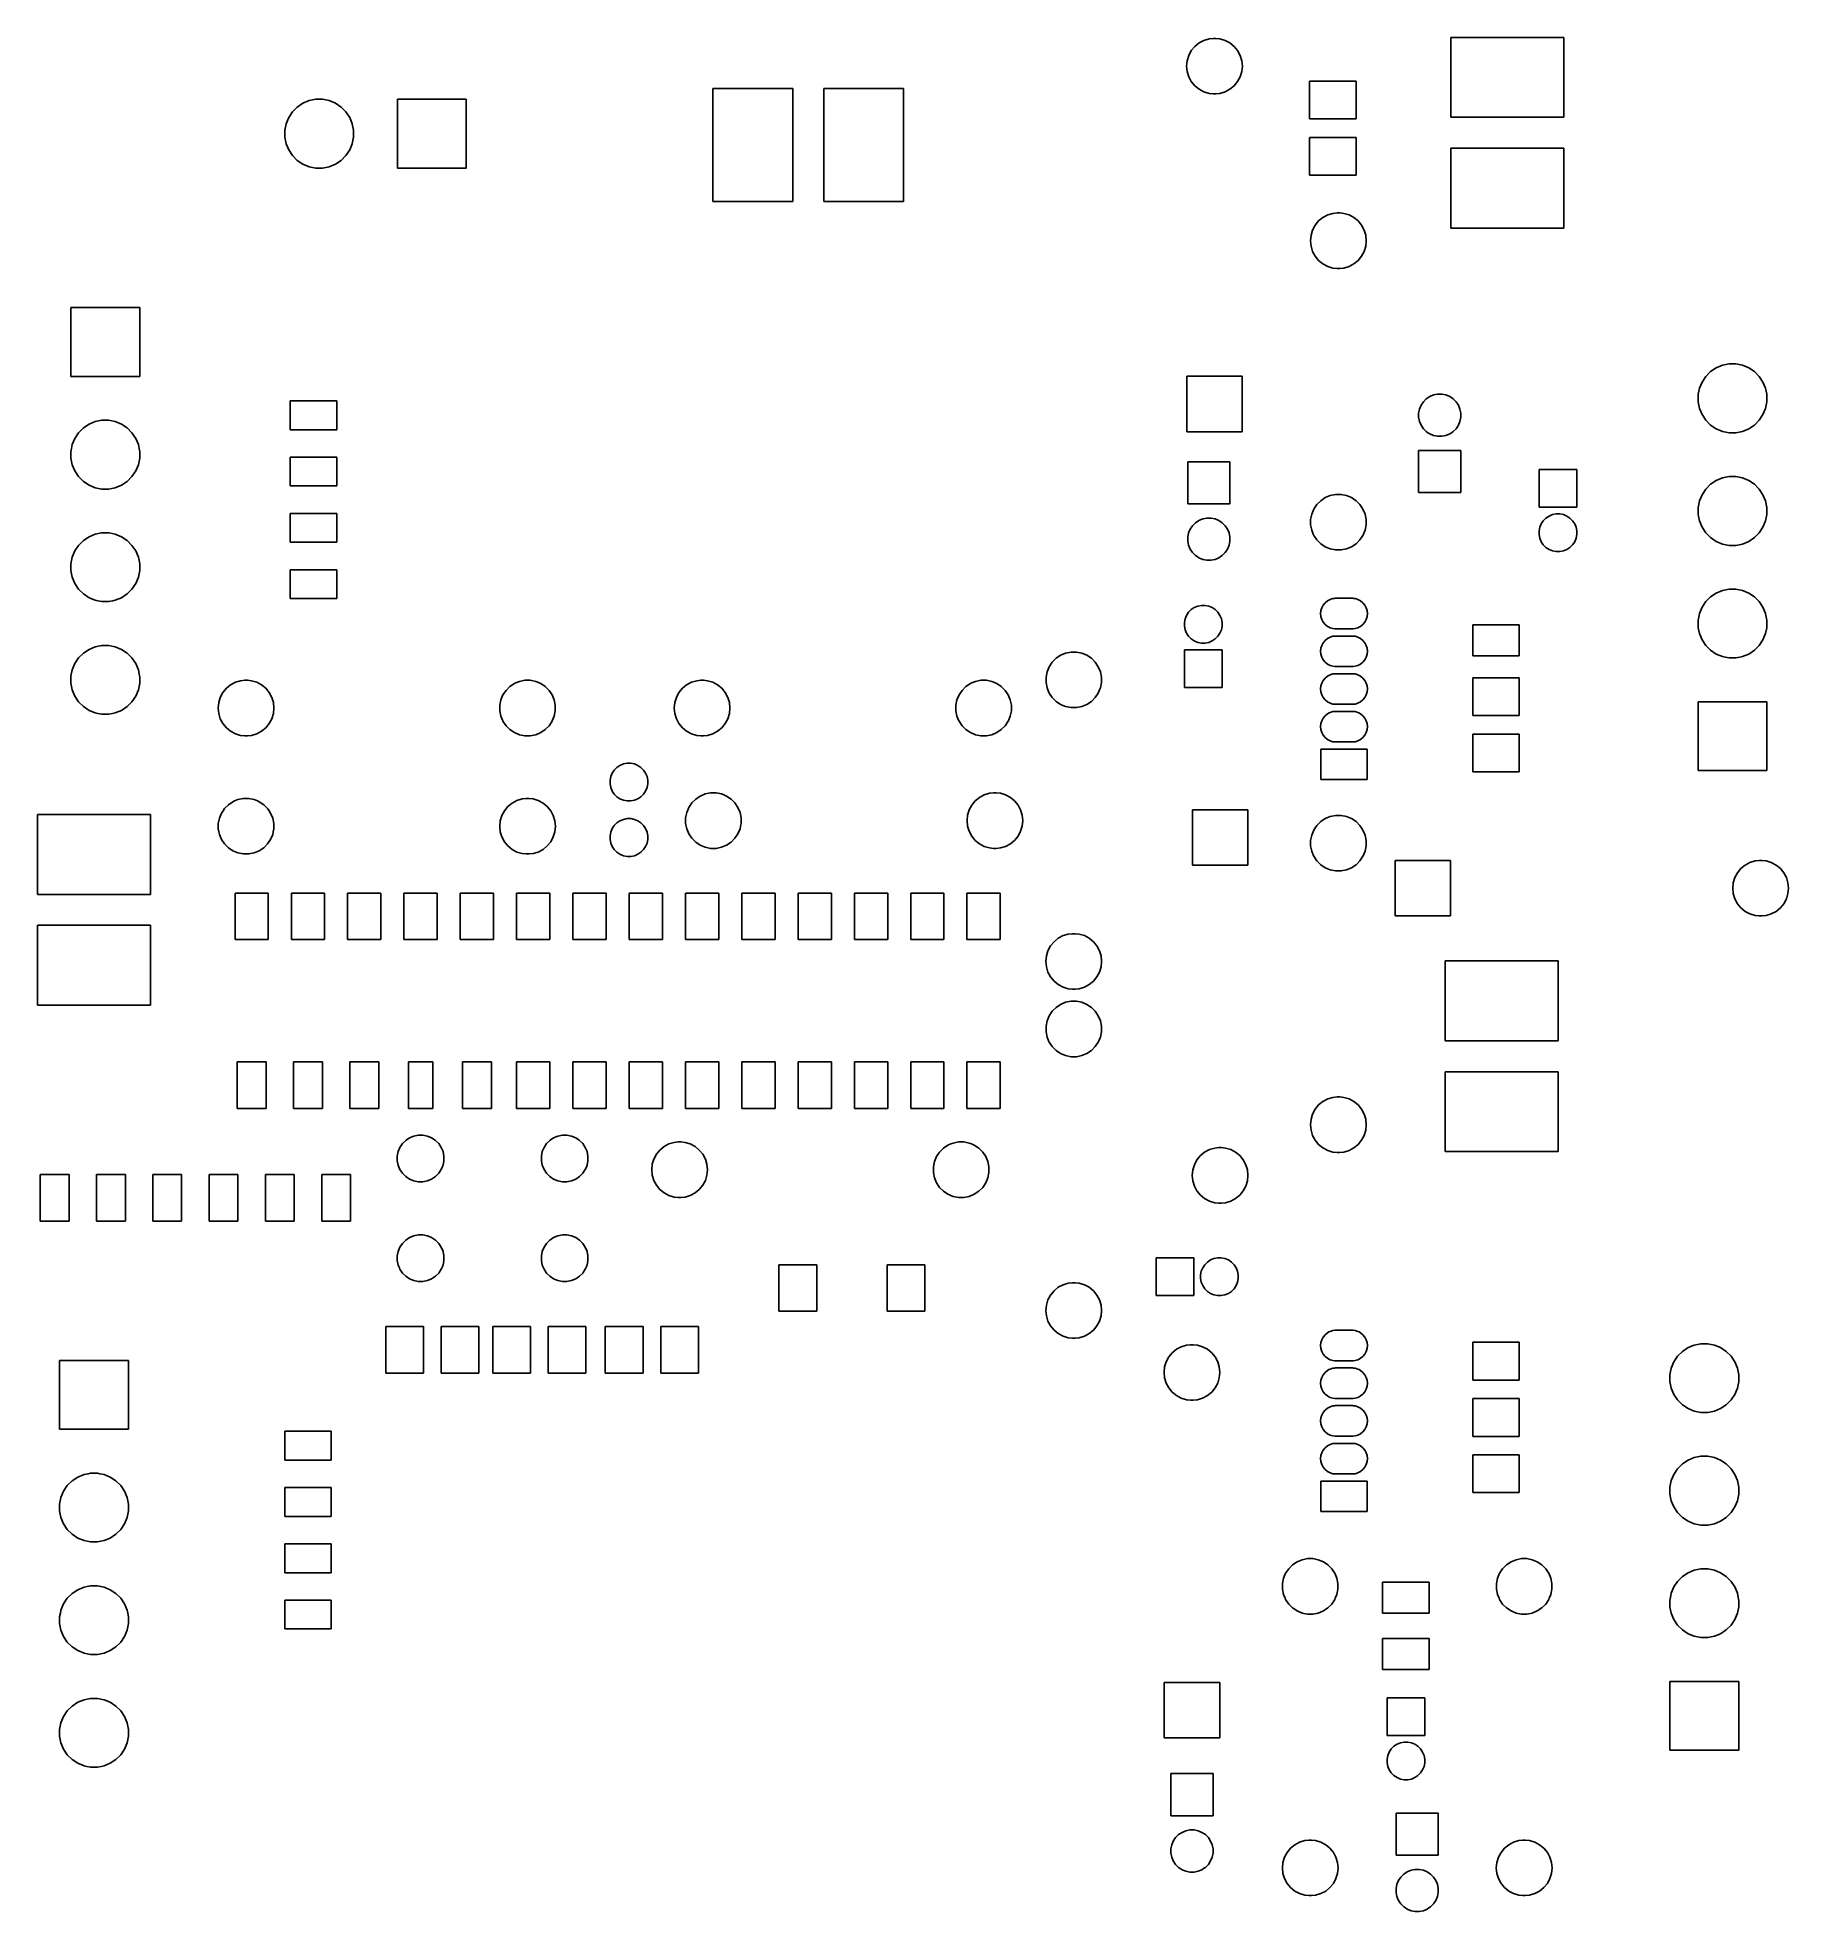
# Model space of a CAD drawing. Extents: x 90.2 to 169.2, y -134.3 to -49.8.
import ezdxf

# ---------------------------------------------------------------- set-up
doc = ezdxf.new("R2010")
doc.units = 0
doc.header["$MEASUREMENT"] = 0
doc.layers.add('BLACK', color=7, linetype='CONTINUOUS')

msp = doc.modelspace()

# ---------------------------------------------------------------- linework, layer by layer
at = {"layer": 'BLACK', "linetype": 'CONTINUOUS'}
for p, q in [((142.775, -49.8926), (143.011, -49.8211)), ((143.011, -49.8211), (143.195, -49.803)), ((143.195, -49.803), (143.317, -49.803)), ((143.317, -49.803), (143.501, -49.8211)), ((143.501, -49.8211), (143.737, -49.8926)), ((153.913, -53.363), (153.913, -49.761)), ((153.913, -49.761), (159.015, -49.761)), ((159.015, -49.761), (159.015, -53.363)), ((142.023, -50.8088), (142.095, -50.5729)), ((142.095, -50.5729), (142.211, -50.3556)), ((142.211, -50.3556), (142.367, -50.1651)), ((142.367, -50.1651), (142.558, -50.0088)), ((142.558, -50.0088), (142.775, -49.8926)), ((143.737, -49.8926), (143.954, -50.0088)), ((143.954, -50.0088), (144.145, -50.1651)), ((144.145, -50.1651), (144.301, -50.3556)), ((144.301, -50.3556), (144.417, -50.5729)), ((144.417, -50.5729), (144.489, -50.8088)), ((141.999, -51.054), (142.023, -50.8088)), ((142.023, -51.2992), (141.999, -51.054)), ((142.095, -51.5351), (142.023, -51.2992)), ((142.211, -51.7524), (142.095, -51.5351)), ((144.417, -51.5351), (144.301, -51.7524)), ((144.489, -51.2992), (144.417, -51.5351)), ((144.489, -50.8088), (144.513, -51.054)), ((144.513, -51.054), (144.489, -51.2992)), ((120.627, -57.161), (120.627, -52.059)), ((120.627, -52.059), (124.229, -52.059)), ((124.229, -52.059), (124.229, -57.161)), ((125.627, -57.161), (125.627, -52.059)), ((125.627, -52.059), (129.229, -52.059)), ((129.229, -52.059), (129.229, -57.161)), ((142.367, -51.9429), (142.211, -51.7524)), ((142.558, -52.0992), (142.367, -51.9429)), ((142.775, -52.2154), (142.558, -52.0992)), ((143.011, -52.2869), (142.775, -52.2154)), ((143.195, -52.305), (143.011, -52.2869)), ((143.317, -52.305), (143.195, -52.305)), ((143.501, -52.2869), (143.317, -52.305)), ((143.737, -52.2154), (143.501, -52.2869)), ((143.954, -52.0992), (143.737, -52.2154)), ((144.145, -51.9429), (143.954, -52.0992)), ((144.301, -51.7524), (144.145, -51.9429)), ((147.539, -53.429), (147.539, -51.727)), ((147.539, -51.727), (149.641, -51.727)), ((149.641, -51.727), (149.641, -53.429)), ((101.496, -53.3673), (101.665, -53.1133)), ((101.665, -53.1133), (101.881, -52.8973)), ((101.881, -52.8973), (102.135, -52.7275)), ((102.135, -52.7275), (102.418, -52.6106)), ((102.418, -52.6106), (102.567, -52.5808)), ((102.567, -52.5808), (102.717, -52.551)), ((102.717, -52.551), (103.023, -52.551)), ((103.023, -52.551), (103.173, -52.5808)), ((103.173, -52.5808), (103.322, -52.6106)), ((103.322, -52.6106), (103.605, -52.7275)), ((103.605, -52.7275), (103.859, -52.8973)), ((103.859, -52.8973), (104.075, -53.1133)), ((104.075, -53.1133), (104.244, -53.3673)), ((106.399, -55.653), (106.399, -52.551)), ((106.399, -52.551), (109.501, -52.551)), ((109.501, -52.551), (109.501, -55.653)), ((101.319, -53.9492), (101.379, -53.6496)), ((101.319, -54.2548), (101.319, -53.9492)), ((101.379, -53.6496), (101.496, -53.3673)), ((104.244, -53.3673), (104.361, -53.6496)), ((104.361, -53.6496), (104.421, -53.9492)), ((104.421, -53.9492), (104.421, -54.2548)), ((149.641, -53.429), (147.539, -53.429)), ((159.015, -53.363), (153.913, -53.363)), ((101.379, -54.5544), (101.319, -54.2548)), ((101.496, -54.8367), (101.379, -54.5544)), ((101.665, -55.0907), (101.496, -54.8367)), ((104.244, -54.8367), (104.075, -55.0907)), ((104.361, -54.5544), (104.244, -54.8367)), ((104.421, -54.2548), (104.361, -54.5544)), ((147.539, -55.969), (147.539, -54.267)), ((147.539, -54.267), (149.641, -54.267)), ((149.641, -54.267), (149.641, -55.969)), ((153.913, -58.363), (153.913, -54.761)), ((153.913, -54.761), (159.015, -54.761)), ((159.015, -54.761), (159.015, -58.363)), ((101.881, -55.3067), (101.665, -55.0907)), ((102.135, -55.4765), (101.881, -55.3067)), ((102.418, -55.5934), (102.135, -55.4765)), ((102.567, -55.6232), (102.418, -55.5934)), ((102.717, -55.653), (102.567, -55.6232)), ((103.023, -55.653), (102.717, -55.653)), ((103.173, -55.6232), (103.023, -55.653)), ((103.322, -55.5934), (103.173, -55.6232)), ((103.605, -55.4765), (103.322, -55.5934)), ((103.859, -55.3067), (103.605, -55.4765)), ((104.075, -55.0907), (103.859, -55.3067)), ((109.501, -55.653), (106.399, -55.653)), ((149.641, -55.969), (147.539, -55.969)), ((124.229, -57.161), (120.627, -57.161)), ((129.229, -57.161), (125.627, -57.161)), ((147.683, -58.4469), (147.799, -58.2296)), ((147.799, -58.2296), (147.955, -58.0391)), ((147.955, -58.0391), (148.146, -57.8828)), ((148.146, -57.8828), (148.363, -57.7666)), ((148.363, -57.7666), (148.599, -57.6951)), ((148.599, -57.6951), (148.783, -57.677)), ((148.783, -57.677), (148.905, -57.677)), ((148.905, -57.677), (149.089, -57.6951)), ((149.089, -57.6951), (149.325, -57.7666)), ((149.325, -57.7666), (149.542, -57.8828)), ((149.542, -57.8828), (149.733, -58.0391)), ((149.733, -58.0391), (149.889, -58.2296)), ((149.889, -58.2296), (150.005, -58.4469)), ((147.587, -58.928), (147.611, -58.6828)), ((147.611, -59.1732), (147.587, -58.928)), ((147.611, -58.6828), (147.683, -58.4469)), ((147.683, -59.4091), (147.611, -59.1732)), ((150.005, -58.4469), (150.077, -58.6828)), ((150.077, -59.1732), (150.005, -59.4091)), ((150.077, -58.6828), (150.101, -58.928)), ((150.101, -58.928), (150.077, -59.1732)), ((159.015, -58.363), (153.913, -58.363)), ((147.799, -59.6264), (147.683, -59.4091)), ((147.955, -59.8169), (147.799, -59.6264)), ((148.146, -59.9732), (147.955, -59.8169)), ((148.363, -60.0894), (148.146, -59.9732)), ((149.542, -59.9732), (149.325, -60.0894)), ((149.733, -59.8169), (149.542, -59.9732)), ((149.889, -59.6264), (149.733, -59.8169)), ((150.005, -59.4091), (149.889, -59.6264)), ((148.599, -60.1609), (148.363, -60.0894)), ((148.783, -60.179), (148.599, -60.1609)), ((148.905, -60.179), (148.783, -60.179)), ((149.089, -60.1609), (148.905, -60.179)), ((149.325, -60.0894), (149.089, -60.1609)), ((91.667, -65.051), (91.667, -61.949)), ((91.667, -61.949), (94.769, -61.949)), ((94.769, -61.949), (94.769, -65.051)), ((94.769, -65.051), (91.667, -65.051)), ((142.005, -67.545), (142.005, -65.043)), ((142.005, -65.043), (144.507, -65.043)), ((144.507, -65.043), (144.507, -67.545)), ((165.25, -65.3053), (165.419, -65.0513)), ((165.419, -65.0513), (165.635, -64.8353)), ((165.635, -64.8353), (165.889, -64.6655)), ((165.889, -64.6655), (166.172, -64.5486)), ((166.172, -64.5486), (166.321, -64.5188)), ((166.321, -64.5188), (166.471, -64.489)), ((166.471, -64.489), (166.777, -64.489)), ((166.777, -64.489), (166.927, -64.5188)), ((166.927, -64.5188), (167.076, -64.5486)), ((167.076, -64.5486), (167.359, -64.6655)), ((167.359, -64.6655), (167.613, -64.8353)), ((167.613, -64.8353), (167.829, -65.0513)), ((167.829, -65.0513), (167.998, -65.3053)), ((152.966, -65.9592), (153.139, -65.8875)), ((153.139, -65.8875), (153.322, -65.851)), ((153.322, -65.851), (153.51, -65.851)), ((153.51, -65.851), (153.693, -65.8875)), ((153.693, -65.8875), (153.866, -65.9592)), ((165.073, -65.8872), (165.08, -65.851)), ((165.073, -66.1928), (165.073, -65.8872)), ((165.08, -65.851), (165.133, -65.5876)), ((165.133, -65.5876), (165.25, -65.3053)), ((165.133, -65.5876), (165.133, -65.5876)), ((167.998, -65.3053), (168.115, -65.5876)), ((168.115, -65.5876), (168.115, -65.5876)), ((168.115, -65.5876), (168.168, -65.851)), ((168.168, -65.851), (168.175, -65.8872)), ((168.175, -65.8872), (168.175, -66.1928)), ((101.565, -67.453), (101.565, -66.151)), ((101.565, -66.151), (103.667, -66.151)), ((103.667, -66.151), (103.667, -67.453)), ((152.465, -66.7083), (152.502, -66.5246)), ((152.465, -66.8957), (152.465, -66.7083)), ((152.502, -66.5246), (152.573, -66.3515)), ((152.573, -66.3515), (152.677, -66.1958)), ((152.677, -66.1958), (152.81, -66.0633)), ((152.677, -66.1958), (152.677, -66.1958)), ((152.81, -66.0633), (152.966, -65.9592)), ((152.966, -65.9592), (152.966, -65.9592)), ((153.866, -65.9592), (153.866, -65.9592)), ((153.866, -65.9592), (154.022, -66.0633)), ((154.022, -66.0633), (154.155, -66.1958)), ((154.155, -66.1958), (154.155, -66.1958)), ((154.155, -66.1958), (154.259, -66.3515)), ((154.259, -66.3515), (154.33, -66.5246)), ((154.33, -66.5246), (154.367, -66.7083)), ((154.367, -66.7083), (154.367, -66.8957)), ((165.133, -66.4924), (165.073, -66.1928)), ((165.25, -66.7747), (165.133, -66.4924)), ((165.419, -67.0287), (165.25, -66.7747)), ((167.998, -66.7747), (167.829, -67.0287)), ((168.115, -66.4924), (167.998, -66.7747)), ((168.175, -66.1928), (168.115, -66.4924)), ((91.8435, -67.8453), (92.0133, -67.5913)), ((92.0133, -67.5913), (92.2293, -67.3753)), ((92.2293, -67.3753), (92.4833, -67.2055)), ((92.4833, -67.2055), (92.7656, -67.0886)), ((92.7656, -67.0886), (92.9154, -67.0588)), ((92.9154, -67.0588), (93.0652, -67.029)), ((93.0652, -67.029), (93.3708, -67.029)), ((93.3708, -67.029), (93.5206, -67.0588)), ((93.5206, -67.0588), (93.6704, -67.0886)), ((93.6704, -67.0886), (93.9527, -67.2055)), ((93.9527, -67.2055), (94.2067, -67.3753)), ((94.2067, -67.3753), (94.4227, -67.5913)), ((94.4227, -67.5913), (94.5925, -67.8453)), ((103.667, -67.453), (101.565, -67.453)), ((144.507, -67.545), (142.005, -67.545)), ((152.502, -67.0794), (152.465, -66.8957)), ((152.573, -67.2525), (152.502, -67.0794)), ((152.677, -67.4082), (152.573, -67.2525)), ((152.573, -67.2525), (152.573, -67.2525)), ((152.81, -67.5407), (152.677, -67.4082)), ((152.885, -67.591), (152.81, -67.5407)), ((152.966, -67.6448), (152.885, -67.591)), ((153.947, -67.591), (153.866, -67.6448)), ((154.022, -67.5407), (153.947, -67.591)), ((154.155, -67.4082), (154.022, -67.5407)), ((154.259, -67.2525), (154.155, -67.4082)), ((154.33, -67.0794), (154.259, -67.2525)), ((154.259, -67.2525), (154.259, -67.2525)), ((154.367, -66.8957), (154.33, -67.0794)), ((165.635, -67.2447), (165.419, -67.0287)), ((165.889, -67.4145), (165.635, -67.2447)), ((166.172, -67.5314), (165.889, -67.4145)), ((166.321, -67.5612), (166.172, -67.5314)), ((166.471, -67.591), (166.321, -67.5612)), ((166.777, -67.591), (166.471, -67.591)), ((166.927, -67.5612), (166.777, -67.591)), ((167.076, -67.5314), (166.927, -67.5612)), ((167.359, -67.4145), (167.076, -67.5314)), ((167.613, -67.2447), (167.359, -67.4145)), ((167.829, -67.0287), (167.613, -67.2447)), ((91.667, -68.4272), (91.6742, -68.391)), ((91.667, -68.7328), (91.667, -68.4272)), ((91.6742, -68.391), (91.7266, -68.1276)), ((91.7266, -68.1276), (91.8435, -67.8453)), ((91.7266, -68.1276), (91.7266, -68.1276)), ((94.5925, -67.8453), (94.7094, -68.1276)), ((94.7094, -68.1276), (94.7094, -68.1276)), ((94.7094, -68.1276), (94.7618, -68.391)), ((94.7618, -68.391), (94.769, -68.4272)), ((94.769, -68.4272), (94.769, -68.7328)), ((152.465, -70.293), (152.465, -68.391)), ((152.465, -68.391), (154.367, -68.391)), ((153.139, -67.7165), (152.966, -67.6448)), ((153.322, -67.753), (153.139, -67.7165)), ((153.51, -67.753), (153.322, -67.753)), ((153.693, -67.7165), (153.51, -67.753)), ((153.866, -67.6448), (153.693, -67.7165)), ((154.367, -68.391), (154.367, -70.293)), ((91.7266, -69.0324), (91.667, -68.7328)), ((91.8435, -69.3147), (91.7266, -69.0324)), ((92.0133, -69.5687), (91.8435, -69.3147)), ((94.5925, -69.3147), (94.4227, -69.5687)), ((94.7094, -69.0324), (94.5925, -69.3147)), ((94.769, -68.7328), (94.7094, -69.0324)), ((101.565, -69.993), (101.565, -68.691)), ((101.565, -68.691), (103.667, -68.691)), ((103.667, -68.691), (103.667, -69.993)), ((142.051, -70.801), (142.051, -68.899)), ((142.051, -68.899), (143.953, -68.899)), ((143.953, -68.899), (143.953, -70.801)), ((157.899, -70.955), (157.899, -69.253)), ((157.899, -69.253), (159.601, -69.253)), ((159.601, -69.253), (159.601, -70.955)), ((92.2293, -69.7847), (92.0133, -69.5687)), ((92.4833, -69.9545), (92.2293, -69.7847)), ((92.7656, -70.0714), (92.4833, -69.9545)), ((92.9154, -70.1012), (92.7656, -70.0714)), ((93.0652, -70.131), (92.9154, -70.1012)), ((93.3708, -70.131), (93.0652, -70.131)), ((93.5206, -70.1012), (93.3708, -70.131)), ((93.6704, -70.0714), (93.5206, -70.1012)), ((93.9527, -69.9545), (93.6704, -70.0714)), ((94.2067, -69.7847), (93.9527, -69.9545)), ((94.4227, -69.5687), (94.2067, -69.7847)), ((103.667, -69.993), (101.565, -69.993)), ((165.25, -70.3853), (165.419, -70.1313)), ((165.419, -70.1313), (165.635, -69.9153)), ((165.635, -69.9153), (165.889, -69.7455)), ((165.889, -69.7455), (166.172, -69.6286)), ((166.172, -69.6286), (166.321, -69.5988)), ((166.321, -69.5988), (166.471, -69.569)), ((166.471, -69.569), (166.777, -69.569)), ((166.777, -69.569), (166.927, -69.5988)), ((166.927, -69.5988), (167.076, -69.6286)), ((167.076, -69.6286), (167.359, -69.7455)), ((167.359, -69.7455), (167.613, -69.9153)), ((167.613, -69.9153), (167.829, -70.1313)), ((167.829, -70.1313), (167.998, -70.3853)), ((143.953, -70.801), (142.051, -70.801)), ((147.735, -71.0354), (147.781, -70.9672)), ((147.781, -70.9672), (147.872, -70.8305)), ((147.872, -70.8305), (148.047, -70.6563)), ((148.047, -70.6563), (148.251, -70.5194)), ((148.251, -70.5194), (148.479, -70.4251)), ((148.479, -70.4251), (148.721, -70.377)), ((148.721, -70.377), (148.967, -70.377)), ((148.967, -70.377), (149.209, -70.4251)), ((149.209, -70.4251), (149.437, -70.5194)), ((149.437, -70.5194), (149.641, -70.6563)), ((149.641, -70.6563), (149.816, -70.8305)), ((149.816, -70.8305), (149.907, -70.9672)), ((149.907, -70.9672), (149.953, -71.0354)), ((154.367, -70.293), (152.465, -70.293)), ((159.601, -70.955), (157.899, -70.955)), ((165.073, -70.9672), (165.133, -70.6676)), ((165.073, -71.2728), (165.073, -70.9672)), ((165.133, -70.6676), (165.137, -70.6563)), ((165.137, -70.6563), (165.25, -70.3853)), ((167.998, -70.3853), (168.111, -70.6563)), ((168.111, -70.6563), (168.115, -70.6676)), ((168.115, -70.6676), (168.175, -70.9672)), ((168.175, -70.9672), (168.175, -71.2728)), ((101.565, -72.533), (101.565, -71.231)), ((101.565, -71.231), (103.667, -71.231)), ((103.667, -71.231), (103.667, -72.533)), ((142.159, -71.9395), (142.263, -71.7838)), ((142.263, -71.7838), (142.396, -71.6513)), ((142.263, -71.7838), (142.263, -71.7838)), ((142.396, -71.6513), (142.552, -71.5472)), ((142.552, -71.5472), (142.725, -71.4755)), ((142.552, -71.5472), (142.552, -71.5472)), ((142.725, -71.4755), (142.908, -71.439)), ((142.908, -71.439), (143.096, -71.439)), ((143.096, -71.439), (143.279, -71.4755)), ((143.279, -71.4755), (143.452, -71.5472)), ((143.452, -71.5472), (143.452, -71.5472)), ((143.452, -71.5472), (143.608, -71.6513)), ((143.608, -71.6513), (143.741, -71.7838)), ((143.741, -71.7838), (143.741, -71.7838)), ((143.741, -71.7838), (143.845, -71.9395)), ((147.593, -71.5048), (147.641, -71.2631)), ((147.593, -71.7512), (147.593, -71.5048)), ((147.641, -71.9929), (147.593, -71.7512)), ((147.641, -71.2631), (147.735, -71.0354)), ((149.953, -71.0354), (150.047, -71.2631)), ((150.047, -71.2631), (150.095, -71.5048)), ((150.095, -71.7512), (150.047, -71.9929)), ((150.095, -71.5048), (150.095, -71.7512)), ((157.899, -72.0202), (157.932, -71.8558)), ((157.932, -71.8558), (157.996, -71.7009)), ((157.996, -71.7009), (158.089, -71.5615)), ((158.089, -71.5615), (158.208, -71.443)), ((158.208, -71.443), (158.347, -71.3499)), ((158.347, -71.3499), (158.502, -71.2857)), ((158.502, -71.2857), (158.666, -71.253)), ((158.666, -71.253), (158.834, -71.253)), ((158.834, -71.253), (158.998, -71.2857)), ((158.998, -71.2857), (159.153, -71.3499)), ((159.153, -71.3499), (159.292, -71.443)), ((159.292, -71.443), (159.411, -71.5615)), ((159.411, -71.5615), (159.504, -71.7009)), ((159.504, -71.7009), (159.568, -71.8558)), ((159.568, -71.8558), (159.601, -72.0202)), ((165.088, -71.3499), (165.073, -71.2728)), ((165.133, -71.5724), (165.088, -71.3499)), ((165.25, -71.8547), (165.133, -71.5724)), ((165.419, -72.1087), (165.25, -71.8547)), ((167.998, -71.8547), (167.829, -72.1087)), ((168.115, -71.5724), (167.998, -71.8547)), ((168.16, -71.3499), (168.115, -71.5724)), ((168.175, -71.2728), (168.16, -71.3499)), ((91.8435, -72.9253), (92.0133, -72.6713)), ((92.0133, -72.6713), (92.2293, -72.4553)), ((92.2293, -72.4553), (92.4833, -72.2855)), ((92.4833, -72.2855), (92.7656, -72.1686)), ((92.7656, -72.1686), (93.0471, -72.1126)), ((93.0471, -72.1126), (93.0652, -72.109)), ((93.0652, -72.109), (93.3708, -72.109)), ((93.3708, -72.109), (93.3889, -72.1126)), ((93.3889, -72.1126), (93.6704, -72.1686)), ((93.6704, -72.1686), (93.9527, -72.2855)), ((93.9527, -72.2855), (94.2067, -72.4553)), ((94.2067, -72.4553), (94.4227, -72.6713)), ((94.4227, -72.6713), (94.5925, -72.9253)), ((103.667, -72.533), (101.565, -72.533)), ((142.051, -72.2963), (142.088, -72.1126)), ((142.051, -72.4837), (142.051, -72.2963)), ((142.088, -72.6674), (142.051, -72.4837)), ((142.088, -72.1126), (142.159, -71.9395)), ((142.159, -72.8405), (142.088, -72.6674)), ((143.845, -71.9395), (143.916, -72.1126)), ((143.916, -72.6674), (143.845, -72.8405)), ((143.916, -72.1126), (143.953, -72.2963)), ((143.953, -72.4837), (143.916, -72.6674)), ((143.953, -72.2963), (143.953, -72.4837)), ((147.714, -72.1686), (147.641, -71.9929)), ((147.735, -72.2206), (147.714, -72.1686)), ((147.872, -72.4255), (147.735, -72.2206)), ((148.047, -72.5997), (147.872, -72.4255)), ((148.251, -72.7366), (148.047, -72.5997)), ((149.641, -72.5997), (149.437, -72.7366)), ((149.816, -72.4255), (149.641, -72.5997)), ((149.953, -72.2206), (149.816, -72.4255)), ((149.974, -72.1686), (149.953, -72.2206)), ((150.047, -71.9929), (149.974, -72.1686)), ((157.899, -72.1878), (157.899, -72.0202)), ((157.932, -72.3522), (157.899, -72.1878)), ((157.996, -72.5071), (157.932, -72.3522)), ((158.089, -72.6465), (157.996, -72.5071)), ((158.208, -72.765), (158.089, -72.6465)), ((159.411, -72.6465), (159.292, -72.765)), ((159.504, -72.5071), (159.411, -72.6465)), ((159.568, -72.3522), (159.504, -72.5071)), ((159.601, -72.1878), (159.568, -72.3522)), ((159.601, -72.0202), (159.601, -72.1878)), ((165.635, -72.3247), (165.419, -72.1087)), ((165.889, -72.4945), (165.635, -72.3247)), ((166.172, -72.6114), (165.889, -72.4945)), ((166.321, -72.6412), (166.172, -72.6114)), ((166.471, -72.671), (166.321, -72.6412)), ((166.777, -72.671), (166.471, -72.671)), ((166.927, -72.6412), (166.777, -72.671)), ((167.076, -72.6114), (166.927, -72.6412)), ((167.359, -72.4945), (167.076, -72.6114)), ((167.613, -72.3247), (167.359, -72.4945)), ((167.829, -72.1087), (167.613, -72.3247)), ((91.667, -73.5072), (91.7266, -73.2076)), ((91.667, -73.8128), (91.667, -73.5072)), ((91.7266, -73.2076), (91.8435, -72.9253)), ((94.5925, -72.9253), (94.7094, -73.2076)), ((94.7094, -73.2076), (94.769, -73.5072)), ((94.769, -73.5072), (94.769, -73.8128)), ((142.263, -72.9962), (142.159, -72.8405)), ((142.159, -72.8405), (142.159, -72.8405)), ((142.396, -73.1287), (142.263, -72.9962)), ((142.474, -73.1811), (142.396, -73.1287)), ((142.552, -73.2328), (142.474, -73.1811)), ((142.725, -73.3045), (142.552, -73.2328)), ((142.908, -73.341), (142.725, -73.3045)), ((143.096, -73.341), (142.908, -73.341)), ((143.279, -73.3045), (143.096, -73.341)), ((143.452, -73.2328), (143.279, -73.3045)), ((143.53, -73.1811), (143.452, -73.2328)), ((143.608, -73.1287), (143.53, -73.1811)), ((143.741, -72.9962), (143.608, -73.1287)), ((143.845, -72.8405), (143.741, -72.9962)), ((143.845, -72.8405), (143.845, -72.8405)), ((148.479, -72.8309), (148.251, -72.7366)), ((148.251, -72.7366), (148.251, -72.7366)), ((148.251, -72.7366), (148.251, -72.7366)), ((148.721, -72.879), (148.479, -72.8309)), ((148.967, -72.879), (148.721, -72.879)), ((149.209, -72.8309), (148.967, -72.879)), ((149.437, -72.7366), (149.209, -72.8309)), ((149.437, -72.7366), (149.437, -72.7366)), ((149.437, -72.7366), (149.437, -72.7366)), ((158.347, -72.8581), (158.208, -72.765)), ((158.502, -72.9223), (158.347, -72.8581)), ((158.666, -72.955), (158.502, -72.9223)), ((158.834, -72.955), (158.666, -72.955)), ((158.998, -72.9223), (158.834, -72.955)), ((159.153, -72.8581), (158.998, -72.9223)), ((159.292, -72.765), (159.153, -72.8581)), ((91.7266, -74.1124), (91.667, -73.8128)), ((91.8435, -74.3947), (91.7266, -74.1124)), ((92.0133, -74.6487), (91.8435, -74.3947)), ((94.5925, -74.3947), (94.4227, -74.6487)), ((94.7094, -74.1124), (94.5925, -74.3947)), ((94.769, -73.8128), (94.7094, -74.1124)), ((101.565, -75.073), (101.565, -73.771)), ((101.565, -73.771), (103.667, -73.771)), ((103.667, -73.771), (103.667, -75.073)), ((92.2293, -74.8647), (92.0133, -74.6487)), ((92.4833, -75.0345), (92.2293, -74.8647)), ((92.7656, -75.1514), (92.4833, -75.0345)), ((92.8831, -75.1748), (92.7656, -75.1514)), ((93.0652, -75.211), (92.8831, -75.1748)), ((93.3708, -75.211), (93.0652, -75.211)), ((93.5529, -75.1748), (93.3708, -75.211)), ((93.6704, -75.1514), (93.5529, -75.1748)), ((93.9527, -75.0345), (93.6704, -75.1514)), ((94.2067, -74.8647), (93.9527, -75.0345)), ((94.4227, -74.6487), (94.2067, -74.8647)), ((103.667, -75.073), (101.565, -75.073)), ((148.246, -75.2608), (148.351, -75.1748)), ((148.351, -75.1748), (148.421, -75.1372)), ((148.421, -75.1372), (148.471, -75.1108)), ((148.471, -75.1108), (148.601, -75.0715)), ((148.601, -75.0715), (148.681, -75.0635)), ((148.681, -75.0635), (148.702, -75.0615)), ((148.702, -75.0615), (149.494, -75.0615)), ((149.494, -75.0615), (149.515, -75.0635)), ((149.515, -75.0635), (149.595, -75.0715)), ((149.595, -75.0715), (149.725, -75.1108)), ((149.725, -75.1108), (149.775, -75.1372)), ((149.775, -75.1372), (149.845, -75.1748)), ((149.845, -75.1748), (149.95, -75.2608)), ((165.25, -75.4653), (165.419, -75.2113)), ((165.419, -75.2113), (165.635, -74.9953)), ((165.635, -74.9953), (165.889, -74.8255)), ((165.889, -74.8255), (166.172, -74.7086)), ((166.172, -74.7086), (166.321, -74.6788)), ((166.321, -74.6788), (166.471, -74.649)), ((166.471, -74.649), (166.777, -74.649)), ((166.777, -74.649), (166.927, -74.6788)), ((166.927, -74.6788), (167.076, -74.7086)), ((167.076, -74.7086), (167.359, -74.8255)), ((167.359, -74.8255), (167.613, -74.9953)), ((167.613, -74.9953), (167.829, -75.2113)), ((167.829, -75.2113), (167.998, -75.4653)), ((141.897, -76.1482), (141.93, -75.9838)), ((141.93, -75.9838), (141.994, -75.8289)), ((141.994, -75.8289), (142.087, -75.6895)), ((142.087, -75.6895), (142.206, -75.571)), ((142.206, -75.571), (142.345, -75.4779)), ((142.345, -75.4779), (142.5, -75.4137)), ((142.5, -75.4137), (142.664, -75.381)), ((142.664, -75.381), (142.832, -75.381)), ((142.832, -75.381), (142.996, -75.4137)), ((142.996, -75.4137), (143.151, -75.4779)), ((143.151, -75.4779), (143.29, -75.571)), ((143.29, -75.571), (143.409, -75.6895)), ((143.409, -75.6895), (143.502, -75.8289)), ((143.502, -75.8289), (143.566, -75.9838)), ((143.566, -75.9838), (143.599, -76.1482)), ((148.044, -75.75), (148.057, -75.615)), ((148.057, -75.885), (148.044, -75.75)), ((148.057, -75.615), (148.096, -75.4852)), ((148.096, -76.0148), (148.057, -75.885)), ((148.096, -75.4852), (148.16, -75.3656)), ((148.16, -76.1344), (148.096, -76.0148)), ((148.096, -76.0148), (148.096, -76.0148)), ((148.16, -75.3656), (148.246, -75.2608)), ((149.95, -75.2608), (150.036, -75.3656)), ((150.036, -75.3656), (150.1, -75.4852)), ((150.1, -76.0148), (150.036, -76.1344)), ((150.1, -75.4852), (150.139, -75.615)), ((150.139, -75.885), (150.1, -76.0148)), ((150.1, -76.0148), (150.1, -76.0148)), ((150.139, -75.615), (150.152, -75.75)), ((150.152, -75.75), (150.139, -75.885)), ((165.073, -76.0472), (165.116, -75.8289)), ((165.073, -76.3528), (165.073, -76.0472)), ((165.116, -75.8289), (165.133, -75.7476)), ((165.133, -75.7476), (165.25, -75.4653)), ((167.998, -75.4653), (168.115, -75.7476)), ((168.115, -75.7476), (168.132, -75.8289)), ((168.132, -75.8289), (168.175, -76.0472)), ((168.175, -76.0472), (168.175, -76.3528)), ((141.897, -76.3158), (141.897, -76.1482)), ((141.93, -76.4802), (141.897, -76.3158)), ((141.994, -76.6351), (141.93, -76.4802)), ((142.087, -76.7745), (141.994, -76.6351)), ((142.206, -76.893), (142.087, -76.7745)), ((142.345, -76.9861), (142.206, -76.893)), ((143.29, -76.893), (143.151, -76.9861)), ((143.409, -76.7745), (143.29, -76.893)), ((143.502, -76.6351), (143.409, -76.7745)), ((143.566, -76.4802), (143.502, -76.6351)), ((143.599, -76.3158), (143.566, -76.4802)), ((143.599, -76.1482), (143.599, -76.3158)), ((148.246, -76.2392), (148.16, -76.1344)), ((148.351, -76.3252), (148.246, -76.2392)), ((148.246, -76.9608), (148.351, -76.8748)), ((148.403, -76.3528), (148.351, -76.3252)), ((148.351, -76.8748), (148.421, -76.8372)), ((148.471, -76.3892), (148.403, -76.3528)), ((148.421, -76.8372), (148.471, -76.8108)), ((148.601, -76.4285), (148.471, -76.3892)), ((148.471, -76.8108), (148.601, -76.7715)), ((148.681, -76.4365), (148.601, -76.4285)), ((148.601, -76.7715), (148.681, -76.7635)), ((148.702, -76.4385), (148.681, -76.4365)), ((148.681, -76.7635), (148.702, -76.7615)), ((149.494, -76.4385), (148.702, -76.4385)), ((148.702, -76.7615), (149.494, -76.7615)), ((149.515, -76.4365), (149.494, -76.4385)), ((149.494, -76.7615), (149.515, -76.7635)), ((149.595, -76.4285), (149.515, -76.4365)), ((149.515, -76.7635), (149.595, -76.7715)), ((149.725, -76.3892), (149.595, -76.4285)), ((149.595, -76.7715), (149.725, -76.8108)), ((149.793, -76.3528), (149.725, -76.3892)), ((149.725, -76.8108), (149.775, -76.8372)), ((149.775, -76.8372), (149.845, -76.8748)), ((149.845, -76.3252), (149.793, -76.3528)), ((149.95, -76.2392), (149.845, -76.3252)), ((149.845, -76.8748), (149.95, -76.9608)), ((150.036, -76.1344), (149.95, -76.2392)), ((154.905, -77.663), (154.905, -76.261)), ((154.905, -76.261), (157.007, -76.261)), ((157.007, -76.261), (157.007, -77.663)), ((165.08, -76.3892), (165.073, -76.3528)), ((165.133, -76.6524), (165.08, -76.3892)), ((165.25, -76.9347), (165.133, -76.6524)), ((168.115, -76.6524), (167.998, -76.9347)), ((168.168, -76.3892), (168.115, -76.6524)), ((168.175, -76.3528), (168.168, -76.3892)), ((91.8435, -78.0053), (92.0133, -77.7513)), ((92.0133, -77.7513), (92.2293, -77.5353)), ((92.2293, -77.5353), (92.4833, -77.3655)), ((92.4833, -77.3655), (92.7656, -77.2486)), ((92.7656, -77.2486), (92.9154, -77.2188)), ((92.9154, -77.2188), (93.0652, -77.189)), ((93.0652, -77.189), (93.3708, -77.189)), ((93.3708, -77.189), (93.5206, -77.2188)), ((93.5206, -77.2188), (93.6704, -77.2486)), ((93.6704, -77.2486), (93.9527, -77.3655)), ((93.9527, -77.3655), (94.2067, -77.5353)), ((94.2067, -77.5353), (94.4227, -77.7513)), ((94.4227, -77.7513), (94.5925, -78.0053)), ((135.934, -77.9425), (136.109, -77.7683)), ((136.109, -77.7683), (136.313, -77.6314)), ((136.313, -77.6314), (136.425, -77.585)), ((136.425, -77.585), (136.541, -77.5371)), ((136.541, -77.5371), (136.783, -77.489)), ((136.783, -77.489), (137.029, -77.489)), ((137.029, -77.489), (137.271, -77.5371)), ((137.271, -77.5371), (137.387, -77.585)), ((137.387, -77.585), (137.499, -77.6314)), ((137.499, -77.6314), (137.703, -77.7683)), ((137.703, -77.7683), (137.878, -77.9425)), ((141.897, -79.083), (141.897, -77.381)), ((141.897, -77.381), (143.599, -77.381)), ((142.5, -77.0503), (142.345, -76.9861)), ((142.664, -77.083), (142.5, -77.0503)), ((142.832, -77.083), (142.664, -77.083)), ((142.996, -77.0503), (142.832, -77.083)), ((143.151, -76.9861), (142.996, -77.0503)), ((143.599, -77.381), (143.599, -79.083)), ((148.044, -77.45), (148.057, -77.315)), ((148.057, -77.585), (148.044, -77.45)), ((148.057, -77.315), (148.096, -77.1852)), ((148.096, -77.7148), (148.057, -77.585)), ((148.096, -77.1852), (148.16, -77.0656)), ((148.16, -77.8344), (148.096, -77.7148)), ((148.096, -77.7148), (148.096, -77.7148)), ((148.16, -77.0656), (148.173, -77.0503)), ((148.173, -77.0503), (148.246, -76.9608)), ((149.95, -76.9608), (150.023, -77.0503)), ((150.023, -77.0503), (150.036, -77.0656)), ((150.036, -77.0656), (150.1, -77.1852)), ((150.1, -77.7148), (150.036, -77.8344)), ((150.1, -77.1852), (150.139, -77.315)), ((150.139, -77.585), (150.1, -77.7148)), ((150.1, -77.7148), (150.1, -77.7148)), ((150.139, -77.315), (150.152, -77.45)), ((150.152, -77.45), (150.139, -77.585)), ((157.007, -77.663), (154.905, -77.663)), ((165.419, -77.1887), (165.25, -76.9347)), ((165.635, -77.4047), (165.419, -77.1887)), ((165.889, -77.5745), (165.635, -77.4047)), ((166.172, -77.6914), (165.889, -77.5745)), ((166.289, -77.7148), (166.172, -77.6914)), ((166.471, -77.751), (166.289, -77.7148)), ((166.777, -77.751), (166.471, -77.751)), ((166.959, -77.7148), (166.777, -77.751)), ((167.076, -77.6914), (166.959, -77.7148)), ((167.359, -77.5745), (167.076, -77.6914)), ((167.613, -77.4047), (167.359, -77.5745)), ((167.829, -77.1887), (167.613, -77.4047)), ((167.998, -76.9347), (167.829, -77.1887)), ((91.667, -78.5872), (91.6695, -78.5748)), ((91.667, -78.8928), (91.667, -78.5872)), ((91.6695, -78.5748), (91.7266, -78.2876)), ((91.7266, -78.2876), (91.8435, -78.0053)), ((91.7266, -78.2876), (91.7266, -78.2876)), ((94.5925, -78.0053), (94.7094, -78.2876)), ((94.7094, -78.2876), (94.7094, -78.2876)), ((94.7094, -78.2876), (94.7665, -78.5748)), ((94.7665, -78.5748), (94.769, -78.5872)), ((94.769, -78.5872), (94.769, -78.8928)), ((135.655, -78.6168), (135.703, -78.3751)), ((135.655, -78.8632), (135.655, -78.6168)), ((135.703, -78.3751), (135.797, -78.1474)), ((135.797, -78.1474), (135.934, -77.9425)), ((135.797, -78.1474), (135.797, -78.1474)), ((137.878, -77.9425), (138.015, -78.1474)), ((138.015, -78.1474), (138.015, -78.1474)), ((138.015, -78.1474), (138.109, -78.3751)), ((138.109, -78.3751), (138.157, -78.6168)), ((138.157, -78.6168), (138.157, -78.8632)), ((148.246, -77.9392), (148.16, -77.8344)), ((148.351, -78.0252), (148.246, -77.9392)), ((148.246, -78.6608), (148.351, -78.5748)), ((148.421, -78.0628), (148.351, -78.0252)), ((148.351, -78.5748), (148.421, -78.5372)), ((148.471, -78.0892), (148.421, -78.0628)), ((148.421, -78.5372), (148.471, -78.5108)), ((148.601, -78.1285), (148.471, -78.0892)), ((148.471, -78.5108), (148.601, -78.4715)), ((148.681, -78.1365), (148.601, -78.1285)), ((148.601, -78.4715), (148.681, -78.4635)), ((148.702, -78.1385), (148.681, -78.1365)), ((148.681, -78.4635), (148.702, -78.4615)), ((149.494, -78.1385), (148.702, -78.1385)), ((148.702, -78.4615), (149.494, -78.4615)), ((149.515, -78.1365), (149.494, -78.1385)), ((149.494, -78.4615), (149.515, -78.4635)), ((149.595, -78.1285), (149.515, -78.1365)), ((149.515, -78.4635), (149.595, -78.4715)), ((149.725, -78.0892), (149.595, -78.1285)), ((149.595, -78.4715), (149.725, -78.5108)), ((149.775, -78.0628), (149.725, -78.0892)), ((149.725, -78.5108), (149.775, -78.5372)), ((149.845, -78.0252), (149.775, -78.0628)), ((149.775, -78.5372), (149.845, -78.5748)), ((149.95, -77.9392), (149.845, -78.0252)), ((149.845, -78.5748), (149.95, -78.6608)), ((150.036, -77.8344), (149.95, -77.9392)), ((91.7266, -79.1924), (91.667, -78.8928)), ((91.8435, -79.4747), (91.7266, -79.1924)), ((94.7094, -79.1924), (94.5925, -79.4747)), ((94.769, -78.8928), (94.7094, -79.1924)), ((98.4066, -79.5289), (98.5228, -79.3116)), ((98.5228, -79.3116), (98.6791, -79.1211)), ((98.6791, -79.1211), (98.8696, -78.9648)), ((98.8696, -78.9648), (99.0869, -78.8486)), ((99.0869, -78.8486), (99.3228, -78.7771)), ((99.3228, -78.7771), (99.5065, -78.759)), ((99.5065, -78.759), (99.6295, -78.759)), ((99.6295, -78.759), (99.8132, -78.7771)), ((99.8132, -78.7771), (100.049, -78.8486)), ((100.049, -78.8486), (100.266, -78.9648)), ((100.266, -78.9648), (100.457, -79.1211)), ((100.457, -79.1211), (100.613, -79.3116)), ((100.613, -79.3116), (100.729, -79.5289)), ((111.065, -79.6451), (111.159, -79.4174)), ((111.159, -79.4174), (111.296, -79.2125)), ((111.159, -79.4174), (111.159, -79.4174)), ((111.296, -79.2125), (111.471, -79.0383)), ((111.471, -79.0383), (111.675, -78.9014)), ((111.675, -78.9014), (111.696, -78.8928)), ((111.696, -78.8928), (111.903, -78.8071)), ((111.903, -78.8071), (112.145, -78.759)), ((112.145, -78.759), (112.391, -78.759)), ((112.391, -78.759), (112.633, -78.8071)), ((112.633, -78.8071), (112.84, -78.8928)), ((112.84, -78.8928), (112.861, -78.9014)), ((112.861, -78.9014), (113.065, -79.0383)), ((113.065, -79.0383), (113.24, -79.2125)), ((113.24, -79.2125), (113.377, -79.4174)), ((113.377, -79.4174), (113.377, -79.4174)), ((113.377, -79.4174), (113.471, -79.6451)), ((118.981, -79.5289), (119.097, -79.3116)), ((119.097, -79.3116), (119.253, -79.1211)), ((119.253, -79.1211), (119.444, -78.9648)), ((119.444, -78.9648), (119.661, -78.8486)), ((119.661, -78.8486), (119.897, -78.7771)), ((119.897, -78.7771), (120.081, -78.759)), ((120.081, -78.759), (120.203, -78.759)), ((120.203, -78.759), (120.387, -78.7771)), ((120.387, -78.7771), (120.623, -78.8486)), ((120.623, -78.8486), (120.84, -78.9648)), ((120.84, -78.9648), (121.031, -79.1211)), ((121.031, -79.1211), (121.187, -79.3116)), ((121.187, -79.3116), (121.303, -79.5289)), ((131.639, -79.6451), (131.733, -79.4174)), ((131.733, -79.4174), (131.87, -79.2125)), ((131.733, -79.4174), (131.733, -79.4174)), ((131.87, -79.2125), (132.045, -79.0383)), ((132.045, -79.0383), (132.249, -78.9014)), ((132.249, -78.9014), (132.27, -78.8928)), ((132.27, -78.8928), (132.477, -78.8071)), ((132.477, -78.8071), (132.719, -78.759)), ((132.719, -78.759), (132.965, -78.759)), ((132.965, -78.759), (133.207, -78.8071)), ((133.207, -78.8071), (133.414, -78.8928)), ((133.414, -78.8928), (133.435, -78.9014)), ((133.435, -78.9014), (133.639, -79.0383)), ((133.639, -79.0383), (133.814, -79.2125)), ((133.814, -79.2125), (133.951, -79.4174)), ((133.951, -79.4174), (133.951, -79.4174)), ((133.951, -79.4174), (134.045, -79.6451)), ((135.703, -79.1049), (135.655, -78.8632)), ((135.739, -79.1924), (135.703, -79.1049)), ((135.797, -79.3326), (135.739, -79.1924)), ((135.934, -79.5375), (135.797, -79.3326)), ((138.015, -79.3326), (137.878, -79.5375)), ((138.073, -79.1924), (138.015, -79.3326)), ((138.109, -79.1049), (138.073, -79.1924)), ((138.157, -78.8632), (138.109, -79.1049)), ((143.599, -79.083), (141.897, -79.083)), ((148.044, -79.15), (148.057, -79.015)), ((148.057, -79.285), (148.044, -79.15)), ((148.057, -79.015), (148.096, -78.8852)), ((148.096, -79.4148), (148.057, -79.285)), ((148.096, -78.8852), (148.16, -78.7656)), ((148.16, -79.5344), (148.096, -79.4148)), ((148.096, -79.4148), (148.096, -79.4148)), ((148.16, -78.7656), (148.246, -78.6608)), ((149.95, -78.6608), (150.036, -78.7656)), ((150.036, -78.7656), (150.1, -78.8852)), ((150.1, -79.4148), (150.036, -79.5344)), ((150.1, -78.8852), (150.139, -79.015)), ((150.139, -79.285), (150.1, -79.4148)), ((150.1, -79.4148), (150.1, -79.4148)), ((150.139, -79.015), (150.152, -79.15)), ((150.152, -79.15), (150.139, -79.285)), ((154.905, -80.353), (154.905, -78.651)), ((154.905, -78.651), (157.007, -78.651)), ((157.007, -78.651), (157.007, -80.353)), ((92.0133, -79.7287), (91.8435, -79.4747)), ((92.2293, -79.9447), (92.0133, -79.7287)), ((92.4833, -80.1145), (92.2293, -79.9447)), ((92.7656, -80.2314), (92.4833, -80.1145)), ((92.8854, -80.2552), (92.7656, -80.2314)), ((93.0652, -80.291), (92.8854, -80.2552)), ((93.3708, -80.291), (93.0652, -80.291)), ((93.5506, -80.2552), (93.3708, -80.291)), ((93.6704, -80.2314), (93.5506, -80.2552)), ((93.9527, -80.1145), (93.6704, -80.2314)), ((94.2067, -79.9447), (93.9527, -80.1145)), ((94.4227, -79.7287), (94.2067, -79.9447)), ((94.5925, -79.4747), (94.4227, -79.7287)), ((98.3109, -80.01), (98.3351, -79.7648)), ((98.3351, -80.2552), (98.3109, -80.01)), ((98.3351, -79.7648), (98.4066, -79.5289)), ((98.4066, -80.4911), (98.3351, -80.2552)), ((100.729, -79.5289), (100.801, -79.7648)), ((100.801, -80.2552), (100.729, -80.4911)), ((100.801, -79.7648), (100.825, -80.01)), ((100.825, -80.01), (100.801, -80.2552)), ((111.017, -79.8868), (111.065, -79.6451)), ((111.017, -80.1332), (111.017, -79.8868)), ((111.065, -80.3749), (111.017, -80.1332)), ((113.471, -79.6451), (113.519, -79.8868)), ((113.519, -80.1332), (113.471, -80.3749)), ((113.519, -79.8868), (113.519, -80.1332)), ((118.885, -80.01), (118.909, -79.7648)), ((118.909, -80.2552), (118.885, -80.01)), ((118.909, -79.7648), (118.981, -79.5289)), ((118.981, -80.4911), (118.909, -80.2552)), ((121.303, -79.5289), (121.375, -79.7648)), ((121.375, -80.2552), (121.303, -80.4911)), ((121.375, -79.7648), (121.399, -80.01)), ((121.399, -80.01), (121.375, -80.2552)), ((131.591, -79.8868), (131.639, -79.6451)), ((131.591, -80.1332), (131.591, -79.8868)), ((131.639, -80.3749), (131.591, -80.1332)), ((134.045, -79.6451), (134.093, -79.8868)), ((134.093, -80.1332), (134.045, -80.3749)), ((134.093, -79.8868), (134.093, -80.1332)), ((136.109, -79.7117), (135.934, -79.5375)), ((136.313, -79.8486), (136.109, -79.7117)), ((136.541, -79.9429), (136.313, -79.8486)), ((136.313, -79.8486), (136.313, -79.8486)), ((136.313, -79.8486), (136.313, -79.8486)), ((136.783, -79.991), (136.541, -79.9429)), ((137.029, -79.991), (136.783, -79.991)), ((137.271, -79.9429), (137.029, -79.991)), ((137.499, -79.8486), (137.271, -79.9429)), ((137.703, -79.7117), (137.499, -79.8486)), ((137.499, -79.8486), (137.499, -79.8486)), ((137.499, -79.8486), (137.499, -79.8486)), ((137.878, -79.5375), (137.703, -79.7117)), ((148.246, -79.6392), (148.16, -79.5344)), ((148.351, -79.7252), (148.246, -79.6392)), ((148.246, -80.3608), (148.351, -80.2748)), ((148.421, -79.7628), (148.351, -79.7252)), ((148.351, -80.2748), (148.432, -80.2314)), ((148.471, -79.7892), (148.421, -79.7628)), ((148.432, -80.2314), (148.471, -80.2108)), ((148.601, -79.8285), (148.471, -79.7892)), ((148.471, -80.2108), (148.601, -80.1715)), ((148.681, -79.8365), (148.601, -79.8285)), ((148.601, -80.1715), (148.681, -80.1635)), ((148.702, -79.8385), (148.681, -79.8365)), ((148.681, -80.1635), (148.702, -80.1615)), ((149.494, -79.8385), (148.702, -79.8385)), ((148.702, -80.1615), (149.494, -80.1615)), ((149.515, -79.8365), (149.494, -79.8385)), ((149.494, -80.1615), (149.515, -80.1635)), ((149.595, -79.8285), (149.515, -79.8365)), ((149.515, -80.1635), (149.595, -80.1715)), ((149.725, -79.7892), (149.595, -79.8285)), ((149.595, -80.1715), (149.725, -80.2108)), ((149.775, -79.7628), (149.725, -79.7892)), ((149.725, -80.2108), (149.764, -80.2314)), ((149.764, -80.2314), (149.845, -80.2748)), ((149.845, -79.7252), (149.775, -79.7628)), ((149.95, -79.6392), (149.845, -79.7252)), ((149.845, -80.2748), (149.95, -80.3608)), ((150.036, -79.5344), (149.95, -79.6392)), ((165.073, -82.831), (165.073, -79.729)), ((165.073, -79.729), (168.175, -79.729)), ((168.175, -79.729), (168.175, -82.831)), ((98.5228, -80.7084), (98.4066, -80.4911)), ((98.6791, -80.8989), (98.5228, -80.7084)), ((98.8696, -81.0552), (98.6791, -80.8989)), ((99.0869, -81.1714), (98.8696, -81.0552)), ((100.266, -81.0552), (100.049, -81.1714)), ((100.457, -80.8989), (100.266, -81.0552)), ((100.613, -80.7084), (100.457, -80.8989)), ((100.729, -80.4911), (100.613, -80.7084)), ((111.152, -80.5852), (111.065, -80.3749)), ((111.159, -80.6026), (111.152, -80.5852)), ((111.296, -80.8075), (111.159, -80.6026)), ((111.471, -80.9817), (111.296, -80.8075)), ((111.675, -81.1186), (111.471, -80.9817)), ((111.903, -81.2129), (111.675, -81.1186)), ((111.675, -81.1186), (111.675, -81.1186)), ((111.675, -81.1186), (111.675, -81.1186)), ((112.861, -81.1186), (112.633, -81.2129)), ((113.065, -80.9817), (112.861, -81.1186)), ((112.861, -81.1186), (112.861, -81.1186)), ((112.861, -81.1186), (112.861, -81.1186)), ((113.24, -80.8075), (113.065, -80.9817)), ((113.377, -80.6026), (113.24, -80.8075)), ((113.384, -80.5852), (113.377, -80.6026)), ((113.471, -80.3749), (113.384, -80.5852)), ((119.097, -80.7084), (118.981, -80.4911)), ((119.253, -80.8989), (119.097, -80.7084)), ((119.444, -81.0552), (119.253, -80.8989)), ((119.661, -81.1714), (119.444, -81.0552)), ((120.84, -81.0552), (120.623, -81.1714)), ((121.031, -80.8989), (120.84, -81.0552)), ((121.187, -80.7084), (121.031, -80.8989)), ((121.303, -80.4911), (121.187, -80.7084)), ((131.726, -80.5852), (131.639, -80.3749)), ((131.733, -80.6026), (131.726, -80.5852)), ((131.87, -80.8075), (131.733, -80.6026)), ((132.045, -80.9817), (131.87, -80.8075)), ((132.249, -81.1186), (132.045, -80.9817)), ((132.477, -81.2129), (132.249, -81.1186)), ((132.249, -81.1186), (132.249, -81.1186)), ((132.249, -81.1186), (132.249, -81.1186)), ((133.435, -81.1186), (133.207, -81.2129)), ((133.639, -80.9817), (133.435, -81.1186)), ((133.435, -81.1186), (133.435, -81.1186)), ((133.435, -81.1186), (133.435, -81.1186)), ((133.814, -80.8075), (133.639, -80.9817)), ((133.951, -80.6026), (133.814, -80.8075)), ((133.958, -80.5852), (133.951, -80.6026)), ((134.045, -80.3749), (133.958, -80.5852)), ((148.044, -80.85), (148.057, -80.715)), ((148.057, -80.985), (148.044, -80.85)), ((148.057, -80.715), (148.096, -80.5852)), ((148.096, -81.1148), (148.057, -80.985)), ((148.096, -80.5852), (148.147, -80.4911)), ((148.16, -81.2344), (148.096, -81.1148)), ((148.096, -81.1148), (148.096, -81.1148)), ((148.147, -80.4911), (148.16, -80.4656)), ((148.16, -80.4656), (148.246, -80.3608)), ((149.95, -80.3608), (150.036, -80.4656)), ((150.036, -80.4656), (150.049, -80.4911)), ((150.1, -81.1148), (150.036, -81.2344)), ((150.049, -80.4911), (150.1, -80.5852)), ((150.1, -80.5852), (150.139, -80.715)), ((150.139, -80.985), (150.1, -81.1148)), ((150.1, -81.1148), (150.1, -81.1148)), ((150.139, -80.715), (150.152, -80.85)), ((150.152, -80.85), (150.139, -80.985)), ((157.007, -80.353), (154.905, -80.353)), ((99.3228, -81.2429), (99.0869, -81.1714)), ((99.5065, -81.261), (99.3228, -81.2429)), ((99.6295, -81.261), (99.5065, -81.261)), ((99.8132, -81.2429), (99.6295, -81.261)), ((100.049, -81.1714), (99.8132, -81.2429)), ((112.145, -81.261), (111.903, -81.2129)), ((112.391, -81.261), (112.145, -81.261)), ((112.633, -81.2129), (112.391, -81.261)), ((119.897, -81.2429), (119.661, -81.1714)), ((120.081, -81.261), (119.897, -81.2429)), ((120.203, -81.261), (120.081, -81.261)), ((120.387, -81.2429), (120.203, -81.261)), ((120.623, -81.1714), (120.387, -81.2429)), ((132.719, -81.261), (132.477, -81.2129)), ((132.965, -81.261), (132.719, -81.261)), ((133.207, -81.2129), (132.965, -81.261)), ((148.047, -83.2385), (148.047, -81.8615)), ((148.047, -81.8615), (150.149, -81.8615)), ((148.246, -81.3392), (148.16, -81.2344)), ((148.351, -81.4252), (148.246, -81.3392)), ((148.421, -81.4628), (148.351, -81.4252)), ((148.471, -81.4892), (148.421, -81.4628)), ((148.601, -81.5285), (148.471, -81.4892)), ((148.681, -81.5365), (148.601, -81.5285)), ((148.702, -81.5385), (148.681, -81.5365)), ((149.494, -81.5385), (148.702, -81.5385)), ((149.515, -81.5365), (149.494, -81.5385)), ((149.595, -81.5285), (149.515, -81.5365)), ((149.725, -81.4892), (149.595, -81.5285)), ((149.775, -81.4628), (149.725, -81.4892)), ((149.845, -81.4252), (149.775, -81.4628)), ((149.95, -81.3392), (149.845, -81.4252)), ((150.036, -81.2344), (149.95, -81.3392)), ((150.149, -81.8615), (150.149, -83.2385)), ((154.905, -82.893), (154.905, -81.191)), ((154.905, -81.191), (157.007, -81.191)), ((157.007, -81.191), (157.007, -82.893)), ((116.086, -82.9489), (116.179, -82.8095)), ((116.179, -82.8095), (116.298, -82.691)), ((116.298, -82.691), (116.437, -82.5979)), ((116.437, -82.5979), (116.592, -82.5337)), ((116.592, -82.5337), (116.756, -82.501)), ((116.756, -82.501), (116.924, -82.501)), ((116.924, -82.501), (117.088, -82.5337)), ((117.088, -82.5337), (117.243, -82.5979)), ((117.243, -82.5979), (117.382, -82.691)), ((117.382, -82.691), (117.501, -82.8095)), ((117.501, -82.8095), (117.594, -82.9489)), ((168.175, -82.831), (165.073, -82.831)), ((115.989, -83.2682), (116.022, -83.1038)), ((115.989, -83.4358), (115.989, -83.2682)), ((116.022, -83.6002), (115.989, -83.4358)), ((116.022, -83.1038), (116.086, -82.9489)), ((116.086, -83.7551), (116.022, -83.6002)), ((117.594, -82.9489), (117.658, -83.1038)), ((117.658, -83.6002), (117.594, -83.7551)), ((117.658, -83.1038), (117.691, -83.2682)), ((117.691, -83.4358), (117.658, -83.6002)), ((117.691, -83.2682), (117.691, -83.4358)), ((150.149, -83.2385), (148.047, -83.2385)), ((157.007, -82.893), (154.905, -82.893)), ((98.5963, -84.5465), (98.7705, -84.3723)), ((98.7705, -84.3723), (98.9754, -84.2354)), ((98.9754, -84.2354), (99.0536, -84.203)), ((99.0536, -84.203), (99.2031, -84.1411)), ((99.2031, -84.1411), (99.4448, -84.093)), ((99.4448, -84.093), (99.6912, -84.093)), ((99.6912, -84.093), (99.9329, -84.1411)), ((99.9329, -84.1411), (100.082, -84.203)), ((100.082, -84.203), (100.161, -84.2354)), ((100.161, -84.2354), (100.365, -84.3723)), ((100.365, -84.3723), (100.54, -84.5465)), ((111.223, -84.6456), (111.379, -84.4551)), ((111.379, -84.4551), (111.57, -84.2988)), ((111.57, -84.2988), (111.787, -84.1826)), ((111.787, -84.1826), (112.023, -84.1111)), ((112.023, -84.1111), (112.207, -84.093)), ((112.207, -84.093), (112.329, -84.093)), ((112.329, -84.093), (112.513, -84.1111)), ((112.513, -84.1111), (112.749, -84.1826)), ((112.749, -84.1826), (112.966, -84.2988)), ((112.966, -84.2988), (113.157, -84.4551)), ((113.157, -84.4551), (113.313, -84.6456)), ((116.179, -83.8945), (116.086, -83.7551)), ((116.298, -84.013), (116.179, -83.8945)), ((116.437, -84.1061), (116.298, -84.013)), ((116.592, -84.1703), (116.437, -84.1061)), ((116.756, -84.203), (116.592, -84.1703)), ((116.924, -84.203), (116.756, -84.203)), ((117.088, -84.1703), (116.924, -84.203)), ((117.243, -84.1061), (117.088, -84.1703)), ((117.382, -84.013), (117.243, -84.1061)), ((117.501, -83.8945), (117.382, -84.013)), ((117.594, -83.7551), (117.501, -83.8945)), ((119.447, -84.7251), (119.541, -84.4974)), ((119.541, -84.4974), (119.678, -84.2925)), ((119.541, -84.4974), (119.541, -84.4974)), ((119.678, -84.2925), (119.853, -84.1183)), ((119.853, -84.1183), (120.057, -83.9814)), ((120.057, -83.9814), (120.185, -83.9286)), ((120.185, -83.9286), (120.285, -83.8871)), ((120.285, -83.8871), (120.527, -83.839)), ((120.527, -83.839), (120.773, -83.839)), ((120.773, -83.839), (121.015, -83.8871)), ((121.015, -83.8871), (121.115, -83.9286)), ((121.115, -83.9286), (121.243, -83.9814)), ((121.243, -83.9814), (121.447, -84.1183)), ((121.447, -84.1183), (121.622, -84.2925)), ((121.622, -84.2925), (121.759, -84.4974)), ((121.759, -84.4974), (121.759, -84.4974)), ((121.759, -84.4974), (121.853, -84.7251)), ((132.189, -84.6089), (132.305, -84.3916)), ((132.305, -84.3916), (132.461, -84.2011)), ((132.461, -84.2011), (132.652, -84.0448)), ((132.652, -84.0448), (132.869, -83.9286)), ((132.869, -83.9286), (133.105, -83.8571)), ((133.105, -83.8571), (133.289, -83.839)), ((133.289, -83.839), (133.411, -83.839)), ((133.411, -83.839), (133.595, -83.8571)), ((133.595, -83.8571), (133.831, -83.9286)), ((133.831, -83.9286), (134.048, -84.0448)), ((134.048, -84.0448), (134.239, -84.2011)), ((134.239, -84.2011), (134.395, -84.3916)), ((134.395, -84.3916), (134.511, -84.6089)), ((90.159, -88.415), (90.159, -84.813)), ((90.159, -84.813), (95.261, -84.813)), ((95.261, -84.813), (95.261, -88.415)), ((98.317, -85.2208), (98.3651, -84.9791)), ((98.317, -85.4672), (98.317, -85.2208)), ((98.3651, -84.9791), (98.4594, -84.7514)), ((98.4594, -84.7514), (98.5301, -84.6456)), ((98.5301, -84.6456), (98.5963, -84.5465)), ((100.54, -84.5465), (100.606, -84.6456)), ((100.606, -84.6456), (100.677, -84.7514)), ((100.677, -84.7514), (100.771, -84.9791)), ((100.771, -84.9791), (100.819, -85.2208)), ((100.819, -85.2208), (100.819, -85.4672)), ((111.011, -85.344), (111.035, -85.0988)), ((111.035, -85.5892), (111.011, -85.344)), ((111.035, -85.0988), (111.107, -84.8629)), ((111.107, -84.8629), (111.223, -84.6456)), ((113.313, -84.6456), (113.429, -84.8629)), ((113.429, -84.8629), (113.501, -85.0988)), ((113.501, -85.0988), (113.525, -85.344)), ((113.525, -85.344), (113.501, -85.5892)), ((116.086, -85.4489), (116.179, -85.3095)), ((116.179, -85.3095), (116.298, -85.191)), ((116.298, -85.191), (116.437, -85.0979)), ((116.437, -85.0979), (116.592, -85.0337)), ((116.592, -85.0337), (116.756, -85.001)), ((116.756, -85.001), (116.924, -85.001)), ((116.924, -85.001), (117.088, -85.0337)), ((117.088, -85.0337), (117.243, -85.0979)), ((117.243, -85.0979), (117.382, -85.191)), ((117.382, -85.191), (117.501, -85.3095)), ((117.501, -85.3095), (117.594, -85.4489)), ((119.399, -84.9668), (119.447, -84.7251)), ((119.399, -85.2132), (119.399, -84.9668)), ((119.423, -85.3352), (119.399, -85.2132)), ((119.447, -85.4549), (119.423, -85.3352)), ((121.853, -84.7251), (121.901, -84.9668)), ((121.877, -85.3352), (121.853, -85.4549)), ((121.901, -85.2132), (121.877, -85.3352)), ((121.901, -84.9668), (121.901, -85.2132)), ((132.093, -85.09), (132.117, -84.8448)), ((132.117, -85.3352), (132.093, -85.09)), ((132.117, -84.8448), (132.189, -84.6089)), ((132.189, -85.5711), (132.117, -85.3352)), ((134.511, -84.6089), (134.583, -84.8448)), ((134.583, -85.3352), (134.511, -85.5711)), ((134.583, -84.8448), (134.607, -85.09)), ((134.607, -85.09), (134.583, -85.3352)), ((142.259, -87.103), (142.259, -84.601)), ((142.259, -84.601), (144.761, -84.601)), ((144.761, -84.601), (144.761, -87.103)), ((147.778, -85.4489), (147.872, -85.3085)), ((147.872, -85.3085), (148.047, -85.1343)), ((148.047, -85.1343), (148.251, -84.9974)), ((148.251, -84.9974), (148.325, -84.9668)), ((148.325, -84.9668), (148.479, -84.9031)), ((148.479, -84.9031), (148.721, -84.855)), ((148.721, -84.855), (148.967, -84.855)), ((148.967, -84.855), (149.209, -84.9031)), ((149.209, -84.9031), (149.363, -84.9668)), ((149.363, -84.9668), (149.437, -84.9974)), ((149.437, -84.9974), (149.641, -85.1343)), ((149.641, -85.1343), (149.816, -85.3085)), ((149.816, -85.3085), (149.91, -85.4489)), ((98.3413, -85.5892), (98.317, -85.4672)), ((98.3651, -85.7089), (98.3413, -85.5892)), ((98.4594, -85.9366), (98.3651, -85.7089)), ((98.5963, -86.1415), (98.4594, -85.9366)), ((98.7705, -86.3157), (98.5963, -86.1415)), ((100.54, -86.1415), (100.365, -86.3157)), ((100.677, -85.9366), (100.54, -86.1415)), ((100.771, -85.7089), (100.677, -85.9366)), ((100.795, -85.5892), (100.771, -85.7089)), ((100.819, -85.4672), (100.795, -85.5892)), ((111.107, -85.8251), (111.035, -85.5892)), ((111.223, -86.0424), (111.107, -85.8251)), ((111.379, -86.2329), (111.223, -86.0424)), ((113.313, -86.0424), (113.157, -86.2329)), ((113.429, -85.8251), (113.313, -86.0424)), ((113.501, -85.5892), (113.429, -85.8251)), ((115.989, -85.7682), (116.022, -85.6038)), ((115.989, -85.9358), (115.989, -85.7682)), ((116.022, -86.1002), (115.989, -85.9358)), ((116.022, -85.6038), (116.086, -85.4489)), ((116.086, -86.2551), (116.022, -86.1002)), ((117.594, -85.4489), (117.658, -85.6038)), ((117.658, -86.1002), (117.594, -86.2551)), ((117.658, -85.6038), (117.691, -85.7682)), ((117.691, -85.9358), (117.658, -86.1002)), ((117.691, -85.7682), (117.691, -85.9358)), ((119.541, -85.6826), (119.447, -85.4549)), ((119.678, -85.8875), (119.541, -85.6826)), ((119.853, -86.0617), (119.678, -85.8875)), ((120.057, -86.1986), (119.853, -86.0617)), ((120.285, -86.2929), (120.057, -86.1986)), ((120.057, -86.1986), (120.057, -86.1986)), ((120.057, -86.1986), (120.057, -86.1986)), ((121.243, -86.1986), (121.015, -86.2929)), ((121.447, -86.0617), (121.243, -86.1986)), ((121.243, -86.1986), (121.243, -86.1986)), ((121.243, -86.1986), (121.243, -86.1986)), ((121.622, -85.8875), (121.447, -86.0617)), ((121.759, -85.6826), (121.622, -85.8875)), ((121.853, -85.4549), (121.759, -85.6826)), ((132.305, -85.7884), (132.189, -85.5711)), ((132.461, -85.9789), (132.305, -85.7884)), ((132.652, -86.1352), (132.461, -85.9789)), ((132.869, -86.2514), (132.652, -86.1352)), ((134.048, -86.1352), (133.831, -86.2514)), ((134.239, -85.9789), (134.048, -86.1352)), ((134.395, -85.7884), (134.239, -85.9789)), ((134.511, -85.5711), (134.395, -85.7884)), ((147.593, -85.9828), (147.641, -85.7411)), ((147.593, -86.2292), (147.593, -85.9828)), ((147.641, -86.4709), (147.593, -86.2292)), ((147.641, -85.7411), (147.735, -85.5134)), ((147.735, -85.5134), (147.778, -85.4489)), ((149.91, -85.4489), (149.953, -85.5134)), ((149.953, -85.5134), (150.047, -85.7411)), ((150.047, -85.7411), (150.095, -85.9828)), ((150.095, -86.2292), (150.047, -86.4709)), ((150.095, -85.9828), (150.095, -86.2292)), ((98.9754, -86.4526), (98.7705, -86.3157)), ((99.2031, -86.5469), (98.9754, -86.4526)), ((98.9754, -86.4526), (98.9754, -86.4526)), ((98.9754, -86.4526), (98.9754, -86.4526)), ((99.4448, -86.595), (99.2031, -86.5469)), ((99.6912, -86.595), (99.4448, -86.595)), ((99.9329, -86.5469), (99.6912, -86.595)), ((100.161, -86.4526), (99.9329, -86.5469)), ((100.365, -86.3157), (100.161, -86.4526)), ((100.161, -86.4526), (100.161, -86.4526)), ((100.161, -86.4526), (100.161, -86.4526)), ((111.57, -86.3892), (111.379, -86.2329)), ((111.787, -86.5054), (111.57, -86.3892)), ((112.023, -86.5769), (111.787, -86.5054)), ((112.207, -86.595), (112.023, -86.5769)), ((112.329, -86.595), (112.207, -86.595)), ((112.513, -86.5769), (112.329, -86.595)), ((112.749, -86.5054), (112.513, -86.5769)), ((112.966, -86.3892), (112.749, -86.5054)), ((113.157, -86.2329), (112.966, -86.3892)), ((116.179, -86.3945), (116.086, -86.2551)), ((116.298, -86.513), (116.179, -86.3945)), ((116.437, -86.6061), (116.298, -86.513)), ((116.592, -86.6703), (116.437, -86.6061)), ((116.756, -86.703), (116.592, -86.6703)), ((116.924, -86.703), (116.756, -86.703)), ((117.088, -86.6703), (116.924, -86.703)), ((117.243, -86.6061), (117.088, -86.6703)), ((117.382, -86.513), (117.243, -86.6061)), ((117.501, -86.3945), (117.382, -86.513)), ((117.594, -86.2551), (117.501, -86.3945)), ((120.527, -86.341), (120.285, -86.2929)), ((120.773, -86.341), (120.527, -86.341)), ((121.015, -86.2929), (120.773, -86.341)), ((133.105, -86.3229), (132.869, -86.2514)), ((133.289, -86.341), (133.105, -86.3229)), ((133.411, -86.341), (133.289, -86.341)), ((133.595, -86.3229), (133.411, -86.341)), ((133.831, -86.2514), (133.595, -86.3229)), ((147.724, -86.6703), (147.641, -86.4709)), ((147.735, -86.6986), (147.724, -86.6703)), ((147.872, -86.9035), (147.735, -86.6986)), ((148.047, -87.0777), (147.872, -86.9035)), ((149.816, -86.9035), (149.641, -87.0777)), ((149.953, -86.6986), (149.816, -86.9035)), ((149.964, -86.6703), (149.953, -86.6986)), ((150.047, -86.4709), (149.964, -86.6703)), ((151.403, -89.389), (151.403, -86.887)), ((151.403, -86.887), (153.905, -86.887)), ((153.905, -86.887), (153.905, -89.389)), ((167.196, -87.0928), (167.413, -86.9766)), ((167.413, -86.9766), (167.649, -86.9051)), ((167.649, -86.9051), (167.833, -86.887)), ((167.833, -86.887), (167.955, -86.887)), ((167.955, -86.887), (168.139, -86.9051)), ((168.139, -86.9051), (168.375, -86.9766)), ((168.375, -86.9766), (168.592, -87.0928)), ((144.761, -87.103), (142.259, -87.103)), ((148.251, -87.2146), (148.047, -87.0777)), ((148.479, -87.3089), (148.251, -87.2146)), ((148.251, -87.2146), (148.251, -87.2146)), ((148.251, -87.2146), (148.251, -87.2146)), ((148.721, -87.357), (148.479, -87.3089)), ((148.967, -87.357), (148.721, -87.357)), ((149.209, -87.3089), (148.967, -87.357)), ((149.437, -87.2146), (149.209, -87.3089)), ((149.641, -87.0777), (149.437, -87.2146)), ((149.437, -87.2146), (149.437, -87.2146)), ((149.437, -87.2146), (149.437, -87.2146)), ((166.637, -88.138), (166.661, -87.8928)), ((166.661, -87.8928), (166.733, -87.6569)), ((166.733, -87.6569), (166.849, -87.4396)), ((166.849, -87.4396), (167.005, -87.2491)), ((167.005, -87.2491), (167.196, -87.0928)), ((168.592, -87.0928), (168.783, -87.2491)), ((168.783, -87.2491), (168.939, -87.4396)), ((168.939, -87.4396), (169.055, -87.6569)), ((169.055, -87.6569), (169.127, -87.8928)), ((169.127, -87.8928), (169.151, -88.138)), ((95.261, -88.415), (90.159, -88.415)), ((99.071, -90.459), (99.071, -88.357)), ((99.071, -88.357), (100.573, -88.357)), ((100.573, -88.357), (100.573, -90.459)), ((101.611, -90.459), (101.611, -88.357)), ((101.611, -88.357), (103.113, -88.357)), ((103.113, -88.357), (103.113, -90.459)), ((104.151, -90.459), (104.151, -88.357)), ((104.151, -88.357), (105.653, -88.357)), ((105.653, -88.357), (105.653, -90.459)), ((106.691, -90.459), (106.691, -88.357)), ((106.691, -88.357), (108.193, -88.357)), ((108.193, -88.357), (108.193, -90.459)), ((109.231, -90.459), (109.231, -88.357)), ((109.231, -88.357), (110.733, -88.357)), ((110.733, -88.357), (110.733, -90.459)), ((111.771, -90.459), (111.771, -88.357)), ((111.771, -88.357), (113.273, -88.357)), ((113.273, -88.357), (113.273, -90.459)), ((114.311, -90.459), (114.311, -88.357)), ((114.311, -88.357), (115.813, -88.357)), ((115.813, -88.357), (115.813, -90.459)), ((116.851, -90.459), (116.851, -88.357)), ((116.851, -88.357), (118.353, -88.357)), ((118.353, -88.357), (118.353, -90.459)), ((119.391, -90.459), (119.391, -88.357)), ((119.391, -88.357), (120.893, -88.357)), ((120.893, -88.357), (120.893, -90.459)), ((121.931, -90.459), (121.931, -88.357)), ((121.931, -88.357), (123.433, -88.357)), ((123.433, -88.357), (123.433, -90.459)), ((124.471, -90.459), (124.471, -88.357)), ((124.471, -88.357), (125.973, -88.357)), ((125.973, -88.357), (125.973, -90.459)), ((127.011, -90.459), (127.011, -88.357)), ((127.011, -88.357), (128.513, -88.357)), ((128.513, -88.357), (128.513, -90.459)), ((129.551, -90.459), (129.551, -88.357)), ((129.551, -88.357), (131.053, -88.357)), ((131.053, -88.357), (131.053, -90.459)), ((132.091, -90.459), (132.091, -88.357)), ((132.091, -88.357), (133.593, -88.357)), ((133.593, -88.357), (133.593, -90.459)), ((166.661, -88.3832), (166.637, -88.138)), ((166.733, -88.6191), (166.661, -88.3832)), ((166.849, -88.8364), (166.733, -88.6191)), ((169.055, -88.6191), (168.939, -88.8364)), ((169.127, -88.3832), (169.055, -88.6191)), ((169.151, -88.138), (169.127, -88.3832)), ((153.905, -89.389), (151.403, -89.389)), ((167.005, -89.0269), (166.849, -88.8364)), ((167.196, -89.1832), (167.005, -89.0269)), ((167.413, -89.2994), (167.196, -89.1832)), ((167.649, -89.3709), (167.413, -89.2994)), ((167.833, -89.389), (167.649, -89.3709)), ((167.955, -89.389), (167.833, -89.389)), ((168.139, -89.3709), (167.955, -89.389)), ((168.375, -89.2994), (168.139, -89.3709)), ((168.592, -89.1832), (168.375, -89.2994)), ((168.783, -89.0269), (168.592, -89.1832)), ((168.939, -88.8364), (168.783, -89.0269)), ((90.159, -93.415), (90.159, -89.813)), ((90.159, -89.813), (95.261, -89.813)), ((95.261, -89.813), (95.261, -93.415)), ((136.017, -90.5511), (136.208, -90.3948)), ((136.208, -90.3948), (136.425, -90.2786)), ((136.425, -90.2786), (136.661, -90.2071)), ((136.661, -90.2071), (136.845, -90.189)), ((136.845, -90.189), (136.967, -90.189)), ((136.967, -90.189), (137.151, -90.2071)), ((137.151, -90.2071), (137.387, -90.2786)), ((137.387, -90.2786), (137.604, -90.3948)), ((137.604, -90.3948), (137.795, -90.5511)), ((100.573, -90.459), (99.071, -90.459)), ((103.113, -90.459), (101.611, -90.459)), ((105.653, -90.459), (104.151, -90.459)), ((108.193, -90.459), (106.691, -90.459)), ((110.733, -90.459), (109.231, -90.459)), ((113.273, -90.459), (111.771, -90.459)), ((115.813, -90.459), (114.311, -90.459)), ((118.353, -90.459), (116.851, -90.459)), ((120.893, -90.459), (119.391, -90.459)), ((123.433, -90.459), (121.931, -90.459)), ((125.973, -90.459), (124.471, -90.459)), ((128.513, -90.459), (127.011, -90.459)), ((131.053, -90.459), (129.551, -90.459)), ((133.593, -90.459), (132.091, -90.459)), ((135.649, -91.44), (135.673, -91.1948)), ((135.673, -91.1948), (135.745, -90.9589)), ((135.745, -90.9589), (135.861, -90.7416)), ((135.861, -90.7416), (136.017, -90.5511)), ((137.795, -90.5511), (137.951, -90.7416)), ((137.951, -90.7416), (138.067, -90.9589)), ((138.067, -90.9589), (138.139, -91.1948)), ((138.139, -91.1948), (138.163, -91.44)), ((135.673, -91.6852), (135.649, -91.44)), ((135.745, -91.9211), (135.673, -91.6852)), ((135.861, -92.1384), (135.745, -91.9211)), ((136.017, -92.3289), (135.861, -92.1384)), ((137.951, -92.1384), (137.795, -92.3289)), ((138.067, -91.9211), (137.951, -92.1384)), ((138.139, -91.6852), (138.067, -91.9211)), ((138.163, -91.44), (138.139, -91.6852)), ((153.659, -95.019), (153.659, -91.417)), ((153.659, -91.417), (158.761, -91.417)), ((158.761, -91.417), (158.761, -95.019)), ((136.208, -92.4852), (136.017, -92.3289)), ((136.425, -92.6014), (136.208, -92.4852)), ((136.661, -92.6729), (136.425, -92.6014)), ((136.845, -92.691), (136.661, -92.6729)), ((136.967, -92.691), (136.845, -92.691)), ((137.151, -92.6729), (136.967, -92.691)), ((137.387, -92.6014), (137.151, -92.6729)), ((137.604, -92.4852), (137.387, -92.6014)), ((137.795, -92.3289), (137.604, -92.4852)), ((95.261, -93.415), (90.159, -93.415)), ((135.797, -93.8954), (135.934, -93.6905)), ((135.934, -93.6905), (136.109, -93.5163)), ((135.934, -93.6905), (135.934, -93.6905)), ((136.109, -93.5163), (136.313, -93.3794)), ((136.313, -93.3794), (136.541, -93.2851)), ((136.541, -93.2851), (136.783, -93.237)), ((136.783, -93.237), (137.029, -93.237)), ((137.029, -93.237), (137.271, -93.2851)), ((137.271, -93.2851), (137.499, -93.3794)), ((137.499, -93.3794), (137.703, -93.5163)), ((137.703, -93.5163), (137.878, -93.6905)), ((137.878, -93.6905), (137.878, -93.6905)), ((137.878, -93.6905), (138.015, -93.8954)), ((135.655, -94.3648), (135.703, -94.1231)), ((135.655, -94.6112), (135.655, -94.3648)), ((135.703, -94.8529), (135.655, -94.6112)), ((135.703, -94.1231), (135.797, -93.8954)), ((138.015, -93.8954), (138.109, -94.1231)), ((138.109, -94.1231), (138.157, -94.3648)), ((138.157, -94.6112), (138.109, -94.8529)), ((138.157, -94.3648), (138.157, -94.6112)), ((135.772, -95.019), (135.703, -94.8529)), ((135.797, -95.0806), (135.772, -95.019)), ((135.934, -95.2855), (135.797, -95.0806)), ((136.109, -95.4597), (135.934, -95.2855)), ((136.313, -95.5966), (136.109, -95.4597)), ((137.703, -95.4597), (137.499, -95.5966)), ((137.878, -95.2855), (137.703, -95.4597)), ((138.015, -95.0806), (137.878, -95.2855)), ((138.04, -95.019), (138.015, -95.0806)), ((138.109, -94.8529), (138.04, -95.019)), ((158.761, -95.019), (153.659, -95.019)), ((99.171, -98.079), (99.171, -95.977)), ((99.171, -95.977), (100.473, -95.977)), ((100.473, -95.977), (100.473, -98.079)), ((101.711, -98.079), (101.711, -95.977)), ((101.711, -95.977), (103.013, -95.977)), ((103.013, -95.977), (103.013, -98.079)), ((104.251, -98.079), (104.251, -95.977)), ((104.251, -95.977), (105.553, -95.977)), ((105.553, -95.977), (105.553, -98.079)), ((106.891, -98.079), (106.891, -95.977)), ((106.891, -95.977), (107.993, -95.977)), ((107.993, -95.977), (107.993, -98.079)), ((109.331, -98.079), (109.331, -95.977)), ((109.331, -95.977), (110.633, -95.977)), ((110.633, -95.977), (110.633, -98.079)), ((111.771, -98.079), (111.771, -95.977)), ((111.771, -95.977), (113.273, -95.977)), ((113.273, -95.977), (113.273, -98.079)), ((114.311, -98.079), (114.311, -95.977)), ((114.311, -95.977), (115.813, -95.977)), ((115.813, -95.977), (115.813, -98.079)), ((116.851, -98.079), (116.851, -95.977)), ((116.851, -95.977), (118.353, -95.977)), ((118.353, -95.977), (118.353, -98.079)), ((119.391, -98.079), (119.391, -95.977)), ((119.391, -95.977), (120.893, -95.977)), ((120.893, -95.977), (120.893, -98.079)), ((121.931, -98.079), (121.931, -95.977)), ((121.931, -95.977), (123.433, -95.977)), ((123.433, -95.977), (123.433, -98.079)), ((124.471, -98.079), (124.471, -95.977)), ((124.471, -95.977), (125.973, -95.977)), ((125.973, -95.977), (125.973, -98.079)), ((127.011, -98.079), (127.011, -95.977)), ((127.011, -95.977), (128.513, -95.977)), ((128.513, -95.977), (128.513, -98.079)), ((129.551, -98.079), (129.551, -95.977)), ((129.551, -95.977), (131.053, -95.977)), ((131.053, -95.977), (131.053, -98.079)), ((132.091, -98.079), (132.091, -95.977)), ((132.091, -95.977), (133.593, -95.977)), ((133.593, -95.977), (133.593, -98.079)), ((136.541, -95.6909), (136.313, -95.5966)), ((136.313, -95.5966), (136.313, -95.5966)), ((136.313, -95.5966), (136.313, -95.5966)), ((136.783, -95.739), (136.541, -95.6909)), ((137.029, -95.739), (136.783, -95.739)), ((137.271, -95.6909), (137.029, -95.739)), ((137.499, -95.5966), (137.271, -95.6909)), ((137.499, -95.5966), (137.499, -95.5966)), ((137.499, -95.5966), (137.499, -95.5966)), ((153.659, -100.019), (153.659, -96.417)), ((153.659, -96.417), (158.761, -96.417)), ((158.761, -96.417), (158.761, -100.019)), ((147.799, -98.1076), (147.955, -97.9171)), ((147.955, -97.9171), (148.146, -97.7608)), ((148.146, -97.7608), (148.363, -97.6446)), ((148.363, -97.6446), (148.599, -97.5731)), ((148.599, -97.5731), (148.783, -97.555)), ((148.783, -97.555), (148.905, -97.555)), ((148.905, -97.555), (149.089, -97.5731)), ((149.089, -97.5731), (149.325, -97.6446)), ((149.325, -97.6446), (149.542, -97.7608)), ((149.542, -97.7608), (149.733, -97.9171)), ((149.733, -97.9171), (149.889, -98.1076)), ((100.473, -98.079), (99.171, -98.079)), ((103.013, -98.079), (101.711, -98.079)), ((105.553, -98.079), (104.251, -98.079)), ((107.993, -98.079), (106.891, -98.079)), ((110.633, -98.079), (109.331, -98.079)), ((113.273, -98.079), (111.771, -98.079)), ((115.813, -98.079), (114.311, -98.079)), ((118.353, -98.079), (116.851, -98.079)), ((120.893, -98.079), (119.391, -98.079)), ((123.433, -98.079), (121.931, -98.079)), ((125.973, -98.079), (124.471, -98.079)), ((128.513, -98.079), (127.011, -98.079)), ((131.053, -98.079), (129.551, -98.079)), ((133.593, -98.079), (132.091, -98.079)), ((147.587, -98.806), (147.611, -98.5608)), ((147.611, -99.0512), (147.587, -98.806)), ((147.611, -98.5608), (147.683, -98.3249)), ((147.683, -98.3249), (147.799, -98.1076)), ((149.889, -98.1076), (150.005, -98.3249)), ((150.005, -98.3249), (150.077, -98.5608)), ((150.077, -98.5608), (150.101, -98.806)), ((150.101, -98.806), (150.077, -99.0512)), ((106.511, -99.8322), (106.626, -99.66)), ((106.626, -99.66), (106.772, -99.5136)), ((106.772, -99.5136), (106.786, -99.5044)), ((106.786, -99.5044), (106.944, -99.3986)), ((106.944, -99.3986), (107.135, -99.3194)), ((106.944, -99.3986), (106.944, -99.3986)), ((107.135, -99.3194), (107.338, -99.279)), ((107.338, -99.279), (107.546, -99.279)), ((107.546, -99.279), (107.749, -99.3194)), ((107.749, -99.3194), (107.94, -99.3986)), ((107.94, -99.3986), (107.94, -99.3986)), ((107.94, -99.3986), (108.098, -99.5044)), ((108.098, -99.5044), (108.112, -99.5136)), ((108.112, -99.5136), (108.258, -99.66)), ((108.258, -99.66), (108.373, -99.8322)), ((113.011, -99.8322), (113.126, -99.66)), ((113.126, -99.66), (113.272, -99.5136)), ((113.272, -99.5136), (113.286, -99.5044)), ((113.286, -99.5044), (113.444, -99.3986)), ((113.444, -99.3986), (113.635, -99.3194)), ((113.444, -99.3986), (113.444, -99.3986)), ((113.635, -99.3194), (113.838, -99.279)), ((113.838, -99.279), (114.046, -99.279)), ((114.046, -99.279), (114.249, -99.3194)), ((114.249, -99.3194), (114.44, -99.3986)), ((114.44, -99.3986), (114.44, -99.3986)), ((114.44, -99.3986), (114.598, -99.5044)), ((114.598, -99.5044), (114.612, -99.5136)), ((114.612, -99.5136), (114.758, -99.66)), ((114.758, -99.66), (114.873, -99.8322)), ((118.428, -99.7928), (118.645, -99.6766)), ((118.645, -99.6766), (118.881, -99.6051)), ((118.881, -99.6051), (119.065, -99.587)), ((119.065, -99.587), (119.187, -99.587)), ((119.187, -99.587), (119.371, -99.6051)), ((119.371, -99.6051), (119.607, -99.6766)), ((119.607, -99.6766), (119.824, -99.7928)), ((131.029, -99.8663), (131.233, -99.7294)), ((131.233, -99.7294), (131.361, -99.6766)), ((131.361, -99.6766), (131.461, -99.6351)), ((131.461, -99.6351), (131.703, -99.587)), ((131.703, -99.587), (131.949, -99.587)), ((131.949, -99.587), (132.191, -99.6351)), ((132.191, -99.6351), (132.291, -99.6766)), ((132.291, -99.6766), (132.419, -99.7294)), ((132.419, -99.7294), (132.623, -99.8663)), ((147.683, -99.2871), (147.611, -99.0512)), ((147.799, -99.5044), (147.683, -99.2871)), ((147.955, -99.6949), (147.799, -99.5044)), ((148.146, -99.8512), (147.955, -99.6949)), ((149.733, -99.6949), (149.542, -99.8512)), ((149.889, -99.5044), (149.733, -99.6949)), ((150.005, -99.2871), (149.889, -99.5044)), ((150.077, -99.0512), (150.005, -99.2871)), ((106.391, -100.226), (106.431, -100.023)), ((106.391, -100.434), (106.391, -100.226)), ((106.431, -100.637), (106.391, -100.434)), ((106.431, -100.023), (106.511, -99.8322)), ((108.373, -99.8322), (108.453, -100.023)), ((108.453, -100.023), (108.493, -100.226)), ((108.493, -100.434), (108.453, -100.637)), ((108.493, -100.226), (108.493, -100.434)), ((112.891, -100.226), (112.931, -100.023)), ((112.891, -100.434), (112.891, -100.226)), ((112.931, -100.637), (112.891, -100.434)), ((112.931, -100.023), (113.011, -99.8322)), ((114.873, -99.8322), (114.953, -100.023)), ((114.953, -100.023), (114.993, -100.226)), ((114.993, -100.434), (114.953, -100.637)), ((114.993, -100.226), (114.993, -100.434)), ((117.869, -100.838), (117.893, -100.593)), ((117.893, -100.593), (117.965, -100.357)), ((117.965, -100.357), (118.081, -100.14)), ((118.081, -100.14), (118.237, -99.9491)), ((118.237, -99.9491), (118.428, -99.7928)), ((119.824, -99.7928), (120.015, -99.9491)), ((120.015, -99.9491), (120.171, -100.14)), ((120.171, -100.14), (120.287, -100.357)), ((120.287, -100.357), (120.359, -100.593)), ((120.359, -100.593), (120.383, -100.838)), ((130.596, -100.611), (130.623, -100.473)), ((130.623, -100.473), (130.717, -100.245)), ((130.717, -100.245), (130.854, -100.041)), ((130.717, -100.245), (130.717, -100.245)), ((130.854, -100.041), (131.029, -99.8663)), ((132.623, -99.8663), (132.798, -100.041)), ((132.798, -100.041), (132.935, -100.245)), ((132.935, -100.245), (132.935, -100.245)), ((132.935, -100.245), (133.029, -100.473)), ((133.029, -100.473), (133.056, -100.611)), ((142.349, -100.611), (142.465, -100.394)), ((142.465, -100.394), (142.621, -100.203)), ((142.621, -100.203), (142.812, -100.047)), ((142.812, -100.047), (143.029, -99.9306)), ((143.029, -99.9306), (143.265, -99.8591)), ((143.265, -99.8591), (143.449, -99.841)), ((143.449, -99.841), (143.571, -99.841)), ((143.571, -99.841), (143.755, -99.8591)), ((143.755, -99.8591), (143.991, -99.9306)), ((143.991, -99.9306), (144.208, -100.047)), ((144.208, -100.047), (144.399, -100.203)), ((144.399, -100.203), (144.555, -100.394)), ((144.555, -100.394), (144.671, -100.611)), ((148.363, -99.9674), (148.146, -99.8512)), ((148.599, -100.039), (148.363, -99.9674)), ((148.783, -100.057), (148.599, -100.039)), ((148.905, -100.057), (148.783, -100.057)), ((149.089, -100.039), (148.905, -100.057)), ((149.325, -99.9674), (149.089, -100.039)), ((149.542, -99.8512), (149.325, -99.9674)), ((158.761, -100.019), (153.659, -100.019)), ((90.281, -103.159), (90.281, -101.057)), ((90.281, -101.057), (91.583, -101.057)), ((91.583, -101.057), (91.583, -103.159)), ((92.821, -103.159), (92.821, -101.057)), ((92.821, -101.057), (94.123, -101.057)), ((94.123, -101.057), (94.123, -103.159)), ((95.361, -103.159), (95.361, -101.057)), ((95.361, -101.057), (96.663, -101.057)), ((96.663, -101.057), (96.663, -103.159)), ((97.901, -103.159), (97.901, -101.057)), ((97.901, -101.057), (99.203, -101.057)), ((99.203, -101.057), (99.203, -103.159)), ((100.441, -103.159), (100.441, -101.057)), ((100.441, -101.057), (101.743, -101.057)), ((101.743, -101.057), (101.743, -103.159)), ((102.981, -103.159), (102.981, -101.057)), ((102.981, -101.057), (104.283, -101.057)), ((104.283, -101.057), (104.283, -103.159)), ((106.464, -100.715), (106.431, -100.637)), ((106.511, -100.828), (106.464, -100.715)), ((106.626, -101), (106.511, -100.828)), ((106.772, -101.146), (106.626, -101)), ((106.944, -101.261), (106.772, -101.146)), ((107.135, -101.341), (106.944, -101.261)), ((106.944, -101.261), (106.944, -101.261)), ((106.944, -101.261), (106.944, -101.261)), ((107.338, -101.381), (107.135, -101.341)), ((107.546, -101.381), (107.338, -101.381)), ((107.749, -101.341), (107.546, -101.381)), ((107.94, -101.261), (107.749, -101.341)), ((108.112, -101.146), (107.94, -101.261)), ((107.94, -101.261), (107.94, -101.261)), ((107.94, -101.261), (107.94, -101.261)), ((108.258, -101), (108.112, -101.146)), ((108.373, -100.828), (108.258, -101)), ((108.42, -100.715), (108.373, -100.828)), ((108.453, -100.637), (108.42, -100.715)), ((112.964, -100.715), (112.931, -100.637)), ((113.011, -100.828), (112.964, -100.715)), ((113.126, -101), (113.011, -100.828)), ((113.272, -101.146), (113.126, -101)), ((113.444, -101.261), (113.272, -101.146)), ((113.635, -101.341), (113.444, -101.261)), ((113.444, -101.261), (113.444, -101.261)), ((113.444, -101.261), (113.444, -101.261)), ((113.838, -101.381), (113.635, -101.341)), ((114.046, -101.381), (113.838, -101.381)), ((114.249, -101.341), (114.046, -101.381)), ((114.44, -101.261), (114.249, -101.341)), ((114.612, -101.146), (114.44, -101.261)), ((114.44, -101.261), (114.44, -101.261)), ((114.44, -101.261), (114.44, -101.261)), ((114.758, -101), (114.612, -101.146)), ((114.873, -100.828), (114.758, -101)), ((114.92, -100.715), (114.873, -100.828)), ((114.953, -100.637), (114.92, -100.715)), ((117.893, -101.083), (117.869, -100.838)), ((117.965, -101.319), (117.893, -101.083)), ((118.081, -101.536), (117.965, -101.319)), ((120.287, -101.319), (120.171, -101.536)), ((120.359, -101.083), (120.287, -101.319)), ((120.383, -100.838), (120.359, -101.083)), ((130.575, -100.715), (130.596, -100.611)), ((130.575, -100.961), (130.575, -100.715)), ((130.623, -101.203), (130.575, -100.961)), ((130.717, -101.431), (130.623, -101.203)), ((130.854, -101.635), (130.717, -101.431)), ((132.935, -101.431), (132.798, -101.635)), ((133.029, -101.203), (132.935, -101.431)), ((133.077, -100.961), (133.029, -101.203)), ((133.056, -100.611), (133.077, -100.715)), ((133.077, -100.715), (133.077, -100.961)), ((142.253, -101.092), (142.277, -100.847)), ((142.277, -101.337), (142.253, -101.092)), ((142.277, -100.847), (142.349, -100.611)), ((142.349, -101.573), (142.277, -101.337)), ((144.671, -100.611), (144.743, -100.847)), ((144.743, -101.337), (144.671, -101.573)), ((144.743, -100.847), (144.767, -101.092)), ((144.767, -101.092), (144.743, -101.337)), ((118.237, -101.727), (118.081, -101.536)), ((118.428, -101.883), (118.237, -101.727)), ((118.645, -101.999), (118.428, -101.883)), ((118.881, -102.071), (118.645, -101.999)), ((119.065, -102.089), (118.881, -102.071)), ((119.187, -102.089), (119.065, -102.089)), ((119.371, -102.071), (119.187, -102.089)), ((119.607, -101.999), (119.371, -102.071)), ((119.824, -101.883), (119.607, -101.999)), ((120.015, -101.727), (119.824, -101.883)), ((120.171, -101.536), (120.015, -101.727)), ((131.029, -101.81), (130.854, -101.635)), ((131.233, -101.947), (131.029, -101.81)), ((131.461, -102.041), (131.233, -101.947)), ((131.233, -101.947), (131.233, -101.947)), ((131.233, -101.947), (131.233, -101.947)), ((131.703, -102.089), (131.461, -102.041)), ((131.949, -102.089), (131.703, -102.089)), ((132.191, -102.041), (131.949, -102.089)), ((132.419, -101.947), (132.191, -102.041)), ((132.623, -101.81), (132.419, -101.947)), ((132.419, -101.947), (132.419, -101.947)), ((132.419, -101.947), (132.419, -101.947)), ((132.798, -101.635), (132.623, -101.81)), ((142.465, -101.79), (142.349, -101.573)), ((142.621, -101.981), (142.465, -101.79)), ((142.812, -102.137), (142.621, -101.981)), ((143.029, -102.253), (142.812, -102.137)), ((143.265, -102.325), (143.029, -102.253)), ((143.991, -102.253), (143.755, -102.325)), ((144.208, -102.137), (143.991, -102.253)), ((144.399, -101.981), (144.208, -102.137)), ((144.555, -101.79), (144.399, -101.981)), ((144.671, -101.573), (144.555, -101.79)), ((143.449, -102.343), (143.265, -102.325)), ((143.571, -102.343), (143.449, -102.343)), ((143.755, -102.325), (143.571, -102.343)), ((91.583, -103.159), (90.281, -103.159)), ((94.123, -103.159), (92.821, -103.159)), ((96.663, -103.159), (95.361, -103.159)), ((99.203, -103.159), (97.901, -103.159)), ((101.743, -103.159), (100.441, -103.159)), ((104.283, -103.159), (102.981, -103.159)), ((106.772, -104.014), (106.944, -103.899)), ((106.944, -103.899), (107.135, -103.819)), ((106.944, -103.899), (106.944, -103.899)), ((107.135, -103.819), (107.338, -103.779)), ((107.338, -103.779), (107.546, -103.779)), ((107.546, -103.779), (107.749, -103.819)), ((107.749, -103.819), (107.94, -103.899)), ((107.94, -103.899), (107.94, -103.899)), ((107.94, -103.899), (108.112, -104.014)), ((113.272, -104.014), (113.444, -103.899)), ((113.444, -103.899), (113.635, -103.819)), ((113.444, -103.899), (113.444, -103.899)), ((113.635, -103.819), (113.838, -103.779)), ((113.838, -103.779), (114.046, -103.779)), ((114.046, -103.779), (114.249, -103.819)), ((114.249, -103.819), (114.44, -103.899)), ((114.44, -103.899), (114.44, -103.899)), ((114.44, -103.899), (114.612, -104.014)), ((106.391, -104.726), (106.431, -104.523)), ((106.391, -104.934), (106.391, -104.726)), ((106.431, -104.523), (106.511, -104.332)), ((106.511, -104.332), (106.626, -104.16)), ((106.626, -104.16), (106.772, -104.014)), ((108.112, -104.014), (108.258, -104.16)), ((108.258, -104.16), (108.373, -104.332)), ((108.373, -104.332), (108.453, -104.523)), ((108.453, -104.523), (108.493, -104.726)), ((108.493, -104.726), (108.493, -104.934)), ((112.891, -104.726), (112.931, -104.523)), ((112.891, -104.934), (112.891, -104.726)), ((112.931, -104.523), (113.011, -104.332)), ((113.011, -104.332), (113.126, -104.16)), ((113.126, -104.16), (113.272, -104.014)), ((114.612, -104.014), (114.758, -104.16)), ((114.758, -104.16), (114.873, -104.332)), ((114.873, -104.332), (114.953, -104.523)), ((114.953, -104.523), (114.993, -104.726)), ((114.993, -104.726), (114.993, -104.934)), ((140.627, -106.515), (140.627, -104.813)), ((140.627, -104.813), (142.329, -104.813)), ((142.329, -104.813), (142.329, -106.515)), ((143.23, -104.846), (143.394, -104.813)), ((143.394, -104.813), (143.562, -104.813)), ((143.562, -104.813), (143.726, -104.846)), ((106.431, -105.137), (106.391, -104.934)), ((106.483, -105.261), (106.431, -105.137)), ((106.511, -105.328), (106.483, -105.261)), ((106.626, -105.5), (106.511, -105.328)), ((106.772, -105.646), (106.626, -105.5)), ((106.944, -105.761), (106.772, -105.646)), ((108.112, -105.646), (107.94, -105.761)), ((108.258, -105.5), (108.112, -105.646)), ((108.373, -105.328), (108.258, -105.5)), ((108.401, -105.261), (108.373, -105.328)), ((108.453, -105.137), (108.401, -105.261)), ((108.493, -104.934), (108.453, -105.137)), ((112.931, -105.137), (112.891, -104.934)), ((112.983, -105.261), (112.931, -105.137)), ((113.011, -105.328), (112.983, -105.261)), ((113.126, -105.5), (113.011, -105.328)), ((113.272, -105.646), (113.126, -105.5)), ((113.444, -105.761), (113.272, -105.646)), ((114.612, -105.646), (114.44, -105.761)), ((114.758, -105.5), (114.612, -105.646)), ((114.873, -105.328), (114.758, -105.5)), ((114.901, -105.261), (114.873, -105.328)), ((114.953, -105.137), (114.901, -105.261)), ((114.993, -104.934), (114.953, -105.137)), ((123.609, -107.223), (123.609, -105.121)), ((123.609, -105.121), (125.311, -105.121)), ((125.311, -105.121), (125.311, -107.223)), ((128.489, -107.223), (128.489, -105.121)), ((128.489, -105.121), (130.191, -105.121)), ((130.191, -105.121), (130.191, -107.223)), ((142.627, -105.58), (142.66, -105.416)), ((142.627, -105.748), (142.627, -105.58)), ((142.66, -105.416), (142.724, -105.261)), ((142.724, -105.261), (142.817, -105.122)), ((142.817, -105.122), (142.936, -105.003)), ((142.936, -105.003), (143.075, -104.91)), ((143.075, -104.91), (143.23, -104.846)), ((143.726, -104.846), (143.881, -104.91)), ((143.881, -104.91), (144.02, -105.003)), ((144.02, -105.003), (144.139, -105.122)), ((144.139, -105.122), (144.232, -105.261)), ((144.232, -105.261), (144.296, -105.416)), ((144.296, -105.416), (144.329, -105.58)), ((144.329, -105.58), (144.329, -105.748)), ((107.135, -105.841), (106.944, -105.761)), ((106.944, -105.761), (106.944, -105.761)), ((106.944, -105.761), (106.944, -105.761)), ((107.338, -105.881), (107.135, -105.841)), ((107.546, -105.881), (107.338, -105.881)), ((107.749, -105.841), (107.546, -105.881)), ((107.94, -105.761), (107.749, -105.841)), ((107.94, -105.761), (107.94, -105.761)), ((107.94, -105.761), (107.94, -105.761)), ((113.635, -105.841), (113.444, -105.761)), ((113.444, -105.761), (113.444, -105.761)), ((113.444, -105.761), (113.444, -105.761)), ((113.838, -105.881), (113.635, -105.841)), ((114.046, -105.881), (113.838, -105.881)), ((114.249, -105.841), (114.046, -105.881)), ((114.44, -105.761), (114.249, -105.841)), ((114.44, -105.761), (114.44, -105.761)), ((114.44, -105.761), (114.44, -105.761)), ((135.745, -106.707), (135.861, -106.49)), ((135.861, -106.49), (136.017, -106.299)), ((136.017, -106.299), (136.208, -106.143)), ((136.208, -106.143), (136.425, -106.027)), ((136.425, -106.027), (136.661, -105.955)), ((136.661, -105.955), (136.845, -105.937)), ((136.845, -105.937), (136.967, -105.937)), ((136.967, -105.937), (137.151, -105.955)), ((137.151, -105.955), (137.387, -106.027)), ((137.387, -106.027), (137.604, -106.143)), ((137.604, -106.143), (137.795, -106.299)), ((137.795, -106.299), (137.951, -106.49)), ((137.951, -106.49), (138.067, -106.707)), ((142.329, -106.515), (140.627, -106.515)), ((142.66, -105.912), (142.627, -105.748)), ((142.724, -106.067), (142.66, -105.912)), ((142.817, -106.206), (142.724, -106.067)), ((142.936, -106.325), (142.817, -106.206)), ((143.075, -106.418), (142.936, -106.325)), ((143.23, -106.482), (143.075, -106.418)), ((143.394, -106.515), (143.23, -106.482)), ((143.562, -106.515), (143.394, -106.515)), ((143.726, -106.482), (143.562, -106.515)), ((143.881, -106.418), (143.726, -106.482)), ((144.02, -106.325), (143.881, -106.418)), ((144.139, -106.206), (144.02, -106.325)), ((144.232, -106.067), (144.139, -106.206)), ((144.296, -105.912), (144.232, -106.067)), ((144.329, -105.748), (144.296, -105.912)), ((125.311, -107.223), (123.609, -107.223)), ((130.191, -107.223), (128.489, -107.223)), ((135.649, -107.188), (135.673, -106.943)), ((135.673, -107.433), (135.649, -107.188)), ((135.673, -106.943), (135.745, -106.707)), ((138.067, -106.707), (138.139, -106.943)), ((138.139, -106.943), (138.163, -107.188)), ((138.163, -107.188), (138.139, -107.433)), ((105.869, -110.017), (105.869, -107.915)), ((105.869, -107.915), (107.571, -107.915)), ((107.571, -107.915), (107.571, -110.017)), ((108.369, -110.017), (108.369, -107.915)), ((108.369, -107.915), (110.071, -107.915)), ((110.071, -107.915), (110.071, -110.017)), ((110.695, -110.017), (110.695, -107.915)), ((110.695, -107.915), (112.397, -107.915)), ((112.397, -107.915), (112.397, -110.017)), ((113.195, -110.017), (113.195, -107.915)), ((113.195, -107.915), (114.897, -107.915)), ((114.897, -107.915), (114.897, -110.017)), ((115.775, -110.017), (115.775, -107.915)), ((115.775, -107.915), (117.477, -107.915)), ((117.477, -107.915), (117.477, -110.017)), ((118.275, -110.017), (118.275, -107.915)), ((118.275, -107.915), (119.977, -107.915)), ((119.977, -107.915), (119.977, -110.017)), ((135.745, -107.669), (135.673, -107.433)), ((135.861, -107.886), (135.745, -107.669)), ((136.017, -108.077), (135.861, -107.886)), ((136.208, -108.233), (136.017, -108.077)), ((137.795, -108.077), (137.604, -108.233)), ((137.951, -107.886), (137.795, -108.077)), ((138.067, -107.669), (137.951, -107.886)), ((138.139, -107.433), (138.067, -107.669)), ((148.246, -108.281), (148.351, -108.195)), ((148.351, -108.195), (148.421, -108.157)), ((148.421, -108.157), (148.471, -108.131)), ((148.471, -108.131), (148.601, -108.091)), ((148.601, -108.091), (148.681, -108.083)), ((148.681, -108.083), (148.702, -108.081)), ((148.702, -108.081), (149.494, -108.081)), ((149.494, -108.081), (149.515, -108.083)), ((149.515, -108.083), (149.595, -108.091)), ((149.595, -108.091), (149.725, -108.131)), ((149.725, -108.131), (149.775, -108.157)), ((149.775, -108.157), (149.845, -108.195)), ((149.845, -108.195), (149.95, -108.281)), ((136.425, -108.349), (136.208, -108.233)), ((136.661, -108.421), (136.425, -108.349)), ((136.845, -108.439), (136.661, -108.421)), ((136.967, -108.439), (136.845, -108.439)), ((137.151, -108.421), (136.967, -108.439)), ((137.387, -108.349), (137.151, -108.421)), ((137.604, -108.233), (137.387, -108.349)), ((141.351, -109.093), (141.542, -108.937)), ((141.542, -108.937), (141.759, -108.821)), ((141.759, -108.821), (141.995, -108.749)), ((141.995, -108.749), (142.179, -108.731)), ((142.179, -108.731), (142.301, -108.731)), ((142.301, -108.731), (142.485, -108.749)), ((142.485, -108.749), (142.721, -108.821)), ((142.721, -108.821), (142.938, -108.937)), ((142.938, -108.937), (143.129, -109.093)), ((148.044, -108.77), (148.057, -108.635)), ((148.057, -108.905), (148.044, -108.77)), ((148.057, -108.635), (148.096, -108.505)), ((148.096, -109.035), (148.057, -108.905)), ((148.096, -108.505), (148.16, -108.386)), ((148.16, -109.154), (148.096, -109.035)), ((148.096, -109.035), (148.096, -109.035)), ((148.16, -108.386), (148.246, -108.281)), ((149.95, -108.281), (150.036, -108.386)), ((150.036, -108.386), (150.1, -108.505)), ((150.1, -109.035), (150.036, -109.154)), ((150.1, -108.505), (150.139, -108.635)), ((150.139, -108.905), (150.1, -109.035)), ((150.1, -109.035), (150.1, -109.035)), ((150.139, -108.635), (150.152, -108.77)), ((150.152, -108.77), (150.139, -108.905)), ((154.905, -110.325), (154.905, -108.623)), ((154.905, -108.623), (157.007, -108.623)), ((157.007, -108.623), (157.007, -110.325)), ((164.149, -109.247), (164.365, -109.031)), ((164.365, -109.031), (164.619, -108.862)), ((164.619, -108.862), (164.902, -108.745)), ((164.902, -108.745), (165.051, -108.715)), ((165.051, -108.715), (165.201, -108.685)), ((165.201, -108.685), (165.507, -108.685)), ((165.507, -108.685), (165.657, -108.715)), ((165.657, -108.715), (165.806, -108.745)), ((165.806, -108.745), (166.089, -108.862)), ((166.089, -108.862), (166.343, -109.031)), ((166.343, -109.031), (166.559, -109.247)), ((91.159, -112.549), (91.159, -109.447)), ((91.159, -109.447), (94.261, -109.447)), ((94.261, -109.447), (94.261, -112.549)), ((140.983, -109.982), (141.007, -109.737)), ((141.007, -109.737), (141.079, -109.501)), ((141.079, -109.501), (141.195, -109.284)), ((141.195, -109.284), (141.351, -109.093)), ((143.129, -109.093), (143.285, -109.284)), ((143.285, -109.284), (143.401, -109.501)), ((143.401, -109.501), (143.473, -109.737)), ((143.473, -109.737), (143.497, -109.982)), ((148.246, -109.259), (148.16, -109.154)), ((148.351, -109.345), (148.246, -109.259)), ((148.246, -109.981), (148.351, -109.895)), ((148.421, -109.383), (148.351, -109.345)), ((148.351, -109.895), (148.421, -109.857)), ((148.471, -109.409), (148.421, -109.383)), ((148.421, -109.857), (148.471, -109.831)), ((148.601, -109.449), (148.471, -109.409)), ((148.471, -109.831), (148.601, -109.791)), ((148.681, -109.457), (148.601, -109.449)), ((148.601, -109.791), (148.681, -109.783)), ((148.702, -109.459), (148.681, -109.457)), ((148.681, -109.783), (148.702, -109.781)), ((149.494, -109.459), (148.702, -109.459)), ((148.702, -109.781), (149.494, -109.781)), ((149.515, -109.457), (149.494, -109.459)), ((149.494, -109.781), (149.515, -109.783)), ((149.595, -109.449), (149.515, -109.457)), ((149.515, -109.783), (149.595, -109.791)), ((149.725, -109.409), (149.595, -109.449)), ((149.595, -109.791), (149.725, -109.831)), ((149.775, -109.383), (149.725, -109.409)), ((149.725, -109.831), (149.775, -109.857)), ((149.845, -109.345), (149.775, -109.383)), ((149.775, -109.857), (149.845, -109.895)), ((149.95, -109.259), (149.845, -109.345)), ((149.845, -109.895), (149.95, -109.981)), ((150.036, -109.154), (149.95, -109.259)), ((163.803, -110.083), (163.863, -109.784)), ((163.863, -109.784), (163.98, -109.501)), ((163.98, -109.501), (164.149, -109.247)), ((166.559, -109.247), (166.728, -109.501)), ((166.728, -109.501), (166.845, -109.784)), ((166.845, -109.784), (166.905, -110.083)), ((107.571, -110.017), (105.869, -110.017)), ((110.071, -110.017), (108.369, -110.017)), ((112.397, -110.017), (110.695, -110.017)), ((114.897, -110.017), (113.195, -110.017)), ((117.477, -110.017), (115.775, -110.017)), ((119.977, -110.017), (118.275, -110.017)), ((141.007, -110.227), (140.983, -109.982)), ((141.079, -110.463), (141.007, -110.227)), ((141.195, -110.68), (141.079, -110.463)), ((141.351, -110.871), (141.195, -110.68)), ((143.285, -110.68), (143.129, -110.871)), ((143.401, -110.463), (143.285, -110.68)), ((143.473, -110.227), (143.401, -110.463)), ((143.497, -109.982), (143.473, -110.227)), ((148.044, -110.47), (148.057, -110.335)), ((148.057, -110.605), (148.044, -110.47)), ((148.057, -110.335), (148.096, -110.205)), ((148.096, -110.735), (148.057, -110.605)), ((148.096, -110.205), (148.16, -110.086)), ((148.16, -110.854), (148.096, -110.735)), ((148.096, -110.735), (148.096, -110.735)), ((148.16, -110.086), (148.162, -110.083)), ((148.162, -110.083), (148.246, -109.981)), ((149.95, -109.981), (150.034, -110.083)), ((150.034, -110.083), (150.036, -110.086)), ((150.036, -110.086), (150.1, -110.205)), ((150.1, -110.735), (150.036, -110.854)), ((150.1, -110.205), (150.139, -110.335)), ((150.139, -110.605), (150.1, -110.735)), ((150.1, -110.735), (150.1, -110.735)), ((150.139, -110.335), (150.152, -110.47)), ((150.152, -110.47), (150.139, -110.605)), ((157.007, -110.325), (154.905, -110.325)), ((163.803, -110.389), (163.803, -110.083)), ((163.863, -110.688), (163.803, -110.389)), ((163.98, -110.971), (163.863, -110.688)), ((166.845, -110.688), (166.728, -110.971)), ((166.905, -110.389), (166.845, -110.688)), ((166.905, -110.083), (166.905, -110.389)), ((141.542, -111.027), (141.351, -110.871)), ((141.759, -111.143), (141.542, -111.027)), ((141.995, -111.215), (141.759, -111.143)), ((142.179, -111.233), (141.995, -111.215)), ((142.301, -111.233), (142.179, -111.233)), ((142.485, -111.215), (142.301, -111.233)), ((142.721, -111.143), (142.485, -111.215)), ((142.938, -111.027), (142.721, -111.143)), ((143.129, -110.871), (142.938, -111.027)), ((148.246, -110.959), (148.16, -110.854)), ((148.351, -111.045), (148.246, -110.959)), ((148.421, -111.083), (148.351, -111.045)), ((148.351, -111.595), (148.421, -111.557)), ((148.471, -111.109), (148.421, -111.083)), ((148.421, -111.557), (148.471, -111.531)), ((148.601, -111.149), (148.471, -111.109)), ((148.471, -111.531), (148.601, -111.491)), ((148.681, -111.157), (148.601, -111.149)), ((148.601, -111.491), (148.681, -111.483)), ((148.702, -111.158), (148.681, -111.157)), ((148.681, -111.483), (148.702, -111.481)), ((149.494, -111.158), (148.702, -111.158)), ((148.702, -111.481), (149.494, -111.481)), ((149.515, -111.157), (149.494, -111.158)), ((149.494, -111.481), (149.515, -111.483)), ((149.595, -111.149), (149.515, -111.157)), ((149.515, -111.483), (149.595, -111.491)), ((149.725, -111.109), (149.595, -111.149)), ((149.595, -111.491), (149.725, -111.531)), ((149.775, -111.083), (149.725, -111.109)), ((149.725, -111.531), (149.775, -111.557)), ((149.845, -111.045), (149.775, -111.083)), ((149.775, -111.557), (149.845, -111.595)), ((149.95, -110.959), (149.845, -111.045)), ((150.036, -110.854), (149.95, -110.959)), ((154.905, -112.865), (154.905, -111.163)), ((154.905, -111.163), (157.007, -111.163)), ((157.007, -111.163), (157.007, -112.865)), ((164.149, -111.225), (163.98, -110.971)), ((164.365, -111.441), (164.149, -111.225)), ((164.619, -111.61), (164.365, -111.441)), ((166.343, -111.441), (166.089, -111.61)), ((166.559, -111.225), (166.343, -111.441)), ((166.728, -110.971), (166.559, -111.225)), ((148.044, -112.17), (148.057, -112.035)), ((148.057, -112.305), (148.044, -112.17)), ((148.057, -112.035), (148.096, -111.905)), ((148.096, -112.435), (148.057, -112.305)), ((148.096, -111.905), (148.123, -111.856)), ((148.16, -112.554), (148.096, -112.435)), ((148.096, -112.435), (148.096, -112.435)), ((148.123, -111.856), (148.16, -111.786)), ((148.16, -111.786), (148.246, -111.681)), ((148.246, -111.681), (148.351, -111.595)), ((149.845, -111.595), (149.95, -111.681)), ((149.95, -111.681), (150.036, -111.786)), ((150.036, -111.786), (150.073, -111.856)), ((150.1, -112.435), (150.036, -112.554)), ((150.073, -111.856), (150.1, -111.905)), ((150.1, -111.905), (150.139, -112.035)), ((150.139, -112.305), (150.1, -112.435)), ((150.1, -112.435), (150.1, -112.435)), ((150.139, -112.035), (150.152, -112.17)), ((150.152, -112.17), (150.139, -112.305)), ((164.902, -111.727), (164.619, -111.61)), ((165.051, -111.757), (164.902, -111.727)), ((165.201, -111.787), (165.051, -111.757)), ((165.507, -111.787), (165.201, -111.787)), ((165.657, -111.757), (165.507, -111.787)), ((165.806, -111.727), (165.657, -111.757)), ((166.089, -111.61), (165.806, -111.727)), ((94.261, -112.549), (91.159, -112.549)), ((101.311, -113.935), (101.311, -112.633)), ((101.311, -112.633), (103.413, -112.633)), ((103.413, -112.633), (103.413, -113.935)), ((148.246, -112.659), (148.16, -112.554)), ((148.351, -112.745), (148.246, -112.659)), ((148.421, -112.783), (148.351, -112.745)), ((148.351, -113.295), (148.421, -113.257)), ((148.471, -112.809), (148.421, -112.783)), ((148.421, -113.257), (148.471, -113.231)), ((148.601, -112.849), (148.471, -112.809)), ((148.471, -113.231), (148.601, -113.191)), ((148.681, -112.857), (148.601, -112.849)), ((148.601, -113.191), (148.681, -113.183)), ((148.702, -112.858), (148.681, -112.857)), ((148.681, -113.183), (148.702, -113.181)), ((149.494, -112.858), (148.702, -112.858)), ((148.702, -113.181), (149.494, -113.181)), ((149.515, -112.857), (149.494, -112.858)), ((149.494, -113.181), (149.515, -113.183)), ((149.595, -112.849), (149.515, -112.857)), ((149.515, -113.183), (149.595, -113.191)), ((149.725, -112.809), (149.595, -112.849)), ((149.595, -113.191), (149.725, -113.231)), ((149.775, -112.783), (149.725, -112.809)), ((149.725, -113.231), (149.775, -113.257)), ((149.845, -112.745), (149.775, -112.783)), ((149.775, -113.257), (149.845, -113.295)), ((149.95, -112.659), (149.845, -112.745)), ((150.036, -112.554), (149.95, -112.659)), ((157.007, -112.865), (154.905, -112.865)), ((103.413, -113.935), (101.311, -113.935)), ((148.044, -113.87), (148.057, -113.735)), ((148.057, -114.005), (148.044, -113.87)), ((148.057, -113.735), (148.096, -113.605)), ((148.096, -114.135), (148.057, -114.005)), ((148.096, -113.605), (148.16, -113.486)), ((148.16, -113.486), (148.246, -113.381)), ((148.246, -113.381), (148.351, -113.295)), ((149.845, -113.295), (149.95, -113.381)), ((149.95, -113.381), (150.036, -113.486)), ((150.036, -113.486), (150.1, -113.605)), ((150.1, -113.605), (150.139, -113.735)), ((150.139, -114.005), (150.1, -114.135)), ((150.139, -113.735), (150.152, -113.87)), ((150.152, -113.87), (150.139, -114.005)), ((154.905, -115.405), (154.905, -113.703)), ((154.905, -113.703), (157.007, -113.703)), ((157.007, -113.703), (157.007, -115.405)), ((164.149, -114.327), (164.365, -114.111)), ((164.365, -114.111), (164.619, -113.942)), ((164.619, -113.942), (164.902, -113.825)), ((164.902, -113.825), (165.051, -113.795)), ((165.051, -113.795), (165.201, -113.765)), ((165.201, -113.765), (165.507, -113.765)), ((165.507, -113.765), (165.657, -113.795)), ((165.657, -113.795), (165.806, -113.825)), ((165.806, -113.825), (166.089, -113.942)), ((166.089, -113.942), (166.343, -114.111)), ((166.343, -114.111), (166.559, -114.327)), ((91.5053, -115.089), (91.7213, -114.873)), ((91.7213, -114.873), (91.9753, -114.704)), ((91.9753, -114.704), (92.2576, -114.587)), ((92.2576, -114.587), (92.449, -114.549)), ((92.449, -114.549), (92.5572, -114.527)), ((92.5572, -114.527), (92.8628, -114.527)), ((92.8628, -114.527), (92.971, -114.549)), ((92.971, -114.549), (93.1624, -114.587)), ((93.1624, -114.587), (93.4447, -114.704)), ((93.4447, -114.704), (93.6987, -114.873)), ((93.6987, -114.873), (93.9147, -115.089)), ((148.047, -116.258), (148.047, -114.881)), ((148.047, -114.881), (150.149, -114.881)), ((148.16, -114.254), (148.096, -114.135)), ((148.096, -114.135), (148.096, -114.135)), ((148.246, -114.359), (148.16, -114.254)), ((148.351, -114.445), (148.246, -114.359)), ((148.421, -114.483), (148.351, -114.445)), ((148.471, -114.509), (148.421, -114.483)), ((148.601, -114.549), (148.471, -114.509)), ((148.681, -114.557), (148.601, -114.549)), ((148.702, -114.558), (148.681, -114.557)), ((149.494, -114.558), (148.702, -114.558)), ((149.515, -114.557), (149.494, -114.558)), ((149.595, -114.549), (149.515, -114.557)), ((149.725, -114.509), (149.595, -114.549)), ((149.775, -114.483), (149.725, -114.509)), ((149.845, -114.445), (149.775, -114.483)), ((149.95, -114.359), (149.845, -114.445)), ((150.036, -114.254), (149.95, -114.359)), ((150.1, -114.135), (150.036, -114.254)), ((150.1, -114.135), (150.1, -114.135)), ((150.149, -114.881), (150.149, -116.258)), ((163.833, -115.013), (163.863, -114.864)), ((163.863, -114.864), (163.98, -114.581)), ((163.98, -114.581), (164.149, -114.327)), ((166.559, -114.327), (166.728, -114.581)), ((166.728, -114.581), (166.845, -114.864)), ((166.845, -114.864), (166.875, -115.013)), ((91.159, -115.925), (91.2186, -115.626)), ((91.2186, -115.626), (91.3355, -115.343)), ((91.2186, -115.626), (91.2186, -115.626)), ((91.3355, -115.343), (91.5053, -115.089)), ((93.9147, -115.089), (94.0845, -115.343)), ((94.0845, -115.343), (94.2014, -115.626)), ((94.2014, -115.626), (94.2014, -115.626)), ((94.2014, -115.626), (94.261, -115.925)), ((101.311, -116.475), (101.311, -115.173)), ((101.311, -115.173), (103.413, -115.173)), ((103.413, -115.173), (103.413, -116.475)), ((157.007, -115.405), (154.905, -115.405)), ((163.803, -115.163), (163.818, -115.089)), ((163.803, -115.469), (163.803, -115.163)), ((163.863, -115.768), (163.803, -115.469)), ((163.818, -115.089), (163.833, -115.013)), ((163.98, -116.051), (163.863, -115.768)), ((166.845, -115.768), (166.728, -116.051)), ((166.905, -115.469), (166.845, -115.768)), ((166.875, -115.013), (166.89, -115.089)), ((166.89, -115.089), (166.905, -115.163)), ((166.905, -115.163), (166.905, -115.469)), ((91.159, -116.231), (91.159, -115.925)), ((91.1888, -116.381), (91.159, -116.231)), ((91.2186, -116.53), (91.1888, -116.381)), ((91.3355, -116.813), (91.2186, -116.53)), ((94.2014, -116.53), (94.0845, -116.813)), ((94.2312, -116.381), (94.2014, -116.53)), ((94.261, -116.231), (94.2312, -116.381)), ((94.261, -115.925), (94.261, -116.231)), ((103.413, -116.475), (101.311, -116.475)), ((150.149, -116.258), (148.047, -116.258)), ((164.149, -116.305), (163.98, -116.051)), ((164.365, -116.521), (164.149, -116.305)), ((164.619, -116.69), (164.365, -116.521)), ((166.343, -116.521), (166.089, -116.69)), ((166.559, -116.305), (166.343, -116.521)), ((166.728, -116.051), (166.559, -116.305)), ((91.5053, -117.067), (91.3355, -116.813)), ((91.7213, -117.283), (91.5053, -117.067)), ((91.9753, -117.452), (91.7213, -117.283)), ((92.2576, -117.569), (91.9753, -117.452)), ((93.4447, -117.452), (93.1624, -117.569)), ((93.6987, -117.283), (93.4447, -117.452)), ((93.9147, -117.067), (93.6987, -117.283)), ((94.0845, -116.813), (93.9147, -117.067)), ((164.902, -116.807), (164.619, -116.69)), ((165.051, -116.837), (164.902, -116.807)), ((165.201, -116.867), (165.051, -116.837)), ((165.507, -116.867), (165.201, -116.867)), ((165.657, -116.837), (165.507, -116.867)), ((165.806, -116.807), (165.657, -116.837)), ((166.089, -116.69), (165.806, -116.807)), ((92.4074, -117.599), (92.2576, -117.569)), ((92.5572, -117.629), (92.4074, -117.599)), ((92.8628, -117.629), (92.5572, -117.629)), ((93.0126, -117.599), (92.8628, -117.629)), ((93.1624, -117.569), (93.0126, -117.599)), ((101.311, -119.015), (101.311, -117.713)), ((101.311, -117.713), (103.413, -117.713)), ((103.413, -117.713), (103.413, -119.015)), ((103.413, -119.015), (101.311, -119.015)), ((146.371, -119.269), (146.465, -119.041)), ((146.465, -119.041), (146.479, -119.022)), ((146.479, -119.022), (146.602, -118.837)), ((146.602, -118.837), (146.777, -118.662)), ((146.777, -118.662), (146.981, -118.525)), ((146.981, -118.525), (147.209, -118.431)), ((147.209, -118.431), (147.451, -118.383)), ((147.451, -118.383), (147.697, -118.383)), ((147.697, -118.383), (147.939, -118.431)), ((147.939, -118.431), (148.167, -118.525)), ((148.167, -118.525), (148.371, -118.662)), ((148.371, -118.662), (148.546, -118.837)), ((148.546, -118.837), (148.669, -119.022)), ((148.669, -119.022), (148.683, -119.041)), ((148.683, -119.041), (148.777, -119.269)), ((156.023, -119.269), (156.117, -119.041)), ((156.117, -119.041), (156.131, -119.022)), ((156.131, -119.022), (156.254, -118.837)), ((156.254, -118.837), (156.429, -118.662)), ((156.429, -118.662), (156.633, -118.525)), ((156.633, -118.525), (156.861, -118.431)), ((156.861, -118.431), (157.103, -118.383)), ((157.103, -118.383), (157.349, -118.383)), ((157.349, -118.383), (157.591, -118.431)), ((157.591, -118.431), (157.819, -118.525)), ((157.819, -118.525), (158.023, -118.662)), ((158.023, -118.662), (158.198, -118.837)), ((158.198, -118.837), (158.321, -119.022)), ((158.321, -119.022), (158.335, -119.041)), ((158.335, -119.041), (158.429, -119.269)), ((164.149, -119.407), (164.365, -119.191)), ((164.365, -119.191), (164.619, -119.022)), ((164.619, -119.022), (164.902, -118.905)), ((164.902, -118.905), (165.051, -118.875)), ((165.051, -118.875), (165.201, -118.845)), ((165.201, -118.845), (165.507, -118.845)), ((165.507, -118.845), (165.657, -118.875)), ((165.657, -118.875), (165.806, -118.905)), ((165.806, -118.905), (166.089, -119.022)), ((166.089, -119.022), (166.343, -119.191)), ((166.343, -119.191), (166.559, -119.407)), ((91.5053, -120.169), (91.7213, -119.953)), ((91.7213, -119.953), (91.9753, -119.784)), ((91.9753, -119.784), (92.2576, -119.667)), ((92.2576, -119.667), (92.4074, -119.637)), ((92.4074, -119.637), (92.5572, -119.607)), ((92.5572, -119.607), (92.8628, -119.607)), ((92.8628, -119.607), (93.0126, -119.637)), ((93.0126, -119.637), (93.1624, -119.667)), ((93.1624, -119.667), (93.4447, -119.784)), ((93.4447, -119.784), (93.6987, -119.953)), ((93.6987, -119.953), (93.9147, -120.169)), ((146.323, -119.511), (146.371, -119.269)), ((146.323, -119.757), (146.323, -119.511)), ((146.371, -119.999), (146.323, -119.757)), ((146.442, -120.169), (146.371, -119.999)), ((148.777, -119.999), (148.706, -120.169)), ((148.777, -119.269), (148.825, -119.511)), ((148.825, -119.757), (148.777, -119.999)), ((148.825, -119.511), (148.825, -119.757)), ((150.841, -120.843), (150.841, -119.441)), ((150.841, -119.441), (152.943, -119.441)), ((152.943, -119.441), (152.943, -120.843)), ((155.975, -119.511), (156.023, -119.269)), ((155.975, -119.757), (155.975, -119.511)), ((156.023, -119.999), (155.975, -119.757)), ((156.094, -120.169), (156.023, -119.999)), ((158.429, -119.999), (158.358, -120.169)), ((158.429, -119.269), (158.477, -119.511)), ((158.477, -119.757), (158.429, -119.999)), ((158.477, -119.511), (158.477, -119.757)), ((163.806, -120.227), (163.863, -119.944)), ((163.863, -119.944), (163.98, -119.661)), ((163.863, -119.944), (163.863, -119.944)), ((163.98, -119.661), (164.149, -119.407)), ((166.559, -119.407), (166.728, -119.661)), ((166.728, -119.661), (166.845, -119.944)), ((166.845, -119.944), (166.845, -119.944)), ((166.845, -119.944), (166.902, -120.227)), ((91.159, -121.005), (91.1902, -120.848)), ((91.1902, -120.848), (91.2186, -120.706)), ((91.2186, -120.706), (91.3355, -120.423)), ((91.3355, -120.423), (91.5053, -120.169)), ((93.9147, -120.169), (94.0845, -120.423)), ((94.0845, -120.423), (94.2014, -120.706)), ((94.2014, -120.706), (94.2298, -120.848)), ((94.2298, -120.848), (94.261, -121.005)), ((101.311, -121.555), (101.311, -120.253)), ((101.311, -120.253), (103.413, -120.253)), ((103.413, -120.253), (103.413, -121.555)), ((146.465, -120.227), (146.442, -120.169)), ((146.602, -120.431), (146.465, -120.227)), ((146.777, -120.606), (146.602, -120.431)), ((146.981, -120.743), (146.777, -120.606)), ((147.209, -120.837), (146.981, -120.743)), ((146.981, -120.743), (146.981, -120.743)), ((146.981, -120.743), (146.981, -120.743)), ((147.451, -120.885), (147.209, -120.837)), ((147.697, -120.885), (147.451, -120.885)), ((147.939, -120.837), (147.697, -120.885)), ((148.167, -120.743), (147.939, -120.837)), ((148.371, -120.606), (148.167, -120.743)), ((148.167, -120.743), (148.167, -120.743)), ((148.167, -120.743), (148.167, -120.743)), ((148.546, -120.431), (148.371, -120.606)), ((148.683, -120.227), (148.546, -120.431)), ((148.706, -120.169), (148.683, -120.227)), ((152.943, -120.843), (150.841, -120.843)), ((156.117, -120.227), (156.094, -120.169)), ((156.254, -120.431), (156.117, -120.227)), ((156.429, -120.606), (156.254, -120.431)), ((156.633, -120.743), (156.429, -120.606)), ((156.861, -120.837), (156.633, -120.743)), ((156.633, -120.743), (156.633, -120.743)), ((156.633, -120.743), (156.633, -120.743)), ((157.103, -120.885), (156.861, -120.837)), ((157.349, -120.885), (157.103, -120.885)), ((157.591, -120.837), (157.349, -120.885)), ((157.819, -120.743), (157.591, -120.837)), ((158.023, -120.606), (157.819, -120.743)), ((157.819, -120.743), (157.819, -120.743)), ((157.819, -120.743), (157.819, -120.743)), ((158.198, -120.431), (158.023, -120.606)), ((158.335, -120.227), (158.198, -120.431)), ((158.358, -120.169), (158.335, -120.227)), ((163.803, -120.243), (163.806, -120.227)), ((163.803, -120.549), (163.803, -120.243)), ((163.863, -120.848), (163.803, -120.549)), ((163.98, -121.131), (163.863, -120.848)), ((166.845, -120.848), (166.728, -121.131)), ((166.905, -120.549), (166.845, -120.848)), ((166.902, -120.227), (166.905, -120.243)), ((166.905, -120.243), (166.905, -120.549)), ((91.159, -121.311), (91.159, -121.005)), ((91.1888, -121.461), (91.159, -121.311)), ((91.2186, -121.61), (91.1888, -121.461)), ((91.3355, -121.893), (91.2186, -121.61)), ((94.2014, -121.61), (94.0845, -121.893)), ((94.2312, -121.461), (94.2014, -121.61)), ((94.261, -121.311), (94.2312, -121.461)), ((94.261, -121.005), (94.261, -121.311)), ((103.413, -121.555), (101.311, -121.555)), ((164.149, -121.385), (163.98, -121.131)), ((164.365, -121.601), (164.149, -121.385)), ((164.619, -121.77), (164.365, -121.601)), ((166.343, -121.601), (166.089, -121.77)), ((166.559, -121.385), (166.343, -121.601)), ((166.728, -121.131), (166.559, -121.385)), ((91.5053, -122.147), (91.3355, -121.893)), ((91.7213, -122.363), (91.5053, -122.147)), ((91.9753, -122.532), (91.7213, -122.363)), ((92.2576, -122.649), (91.9753, -122.532)), ((93.4447, -122.532), (93.1624, -122.649)), ((93.6987, -122.363), (93.4447, -122.532)), ((93.9147, -122.147), (93.6987, -122.363)), ((94.0845, -121.893), (93.9147, -122.147)), ((150.841, -123.383), (150.841, -121.981)), ((150.841, -121.981), (152.943, -121.981)), ((152.943, -121.981), (152.943, -123.383)), ((164.902, -121.887), (164.619, -121.77)), ((165.051, -121.917), (164.902, -121.887)), ((165.201, -121.947), (165.051, -121.917)), ((165.507, -121.947), (165.201, -121.947)), ((165.657, -121.917), (165.507, -121.947)), ((165.806, -121.887), (165.657, -121.917)), ((166.089, -121.77), (165.806, -121.887)), ((92.4074, -122.679), (92.2576, -122.649)), ((92.5572, -122.709), (92.4074, -122.679)), ((92.8628, -122.709), (92.5572, -122.709)), ((93.0126, -122.679), (92.8628, -122.709)), ((93.1624, -122.649), (93.0126, -122.679)), ((152.943, -123.383), (150.841, -123.383)), ((140.989, -126.473), (140.989, -123.971)), ((140.989, -123.971), (143.491, -123.971)), ((143.491, -123.971), (143.491, -126.473)), ((163.803, -127.027), (163.803, -123.925)), ((163.803, -123.925), (166.905, -123.925)), ((166.905, -123.925), (166.905, -127.027)), ((91.5053, -125.249), (91.7213, -125.033)), ((91.7213, -125.033), (91.9753, -124.864)), ((91.9753, -124.864), (92.2576, -124.747)), ((92.2576, -124.747), (92.4074, -124.717)), ((92.4074, -124.717), (92.5572, -124.687)), ((92.5572, -124.687), (92.8628, -124.687)), ((92.8628, -124.687), (93.0126, -124.717)), ((93.0126, -124.717), (93.1624, -124.747)), ((93.1624, -124.747), (93.4447, -124.864)), ((93.4447, -124.864), (93.6987, -125.033)), ((93.6987, -125.033), (93.9147, -125.249)), ((151.041, -126.359), (151.041, -124.657)), ((151.041, -124.657), (152.743, -124.657)), ((152.743, -124.657), (152.743, -126.359)), ((91.159, -126.085), (91.2186, -125.786)), ((91.2186, -125.786), (91.3355, -125.503)), ((91.2186, -125.786), (91.2186, -125.786)), ((91.3355, -125.503), (91.5053, -125.249)), ((93.9147, -125.249), (94.0845, -125.503)), ((94.0845, -125.503), (94.2014, -125.786)), ((94.2014, -125.786), (94.2014, -125.786)), ((94.2014, -125.786), (94.261, -126.085)), ((91.159, -126.391), (91.159, -126.085)), ((91.1888, -126.541), (91.159, -126.391)), ((91.2186, -126.69), (91.1888, -126.541)), ((91.3355, -126.973), (91.2186, -126.69)), ((94.2014, -126.69), (94.0845, -126.973)), ((94.2312, -126.541), (94.2014, -126.69)), ((94.261, -126.391), (94.2312, -126.541)), ((94.261, -126.085), (94.261, -126.391)), ((143.491, -126.473), (140.989, -126.473)), ((152.743, -126.359), (151.041, -126.359)), ((151.35, -126.847), (151.489, -126.754)), ((151.489, -126.754), (151.644, -126.69)), ((151.644, -126.69), (151.808, -126.657)), ((151.808, -126.657), (151.976, -126.657)), ((151.976, -126.657), (152.14, -126.69)), ((152.14, -126.69), (152.295, -126.754)), ((152.295, -126.754), (152.434, -126.847)), ((91.5053, -127.227), (91.3355, -126.973)), ((91.7213, -127.443), (91.5053, -127.227)), ((91.9753, -127.612), (91.7213, -127.443)), ((92.2576, -127.729), (91.9753, -127.612)), ((93.4447, -127.612), (93.1624, -127.729)), ((93.6987, -127.443), (93.4447, -127.612)), ((93.9147, -127.227), (93.6987, -127.443)), ((94.0845, -126.973), (93.9147, -127.227)), ((151.041, -127.424), (151.074, -127.26)), ((151.041, -127.592), (151.041, -127.424)), ((151.074, -127.756), (151.041, -127.592)), ((151.074, -127.26), (151.138, -127.105)), ((151.138, -127.105), (151.231, -126.966)), ((151.231, -126.966), (151.35, -126.847)), ((152.434, -126.847), (152.553, -126.966)), ((152.553, -126.966), (152.646, -127.105)), ((152.646, -127.105), (152.71, -127.26)), ((152.71, -127.26), (152.743, -127.424)), ((152.743, -127.592), (152.71, -127.756)), ((152.743, -127.424), (152.743, -127.592)), ((166.905, -127.027), (163.803, -127.027)), ((92.3925, -127.756), (92.2576, -127.729)), ((92.5572, -127.789), (92.3925, -127.756)), ((92.8628, -127.789), (92.5572, -127.789)), ((93.0275, -127.756), (92.8628, -127.789)), ((93.1624, -127.729), (93.0275, -127.756)), ((141.289, -129.983), (141.289, -128.081)), ((141.289, -128.081), (143.191, -128.081)), ((143.191, -128.081), (143.191, -129.983)), ((151.138, -127.911), (151.074, -127.756)), ((151.231, -128.05), (151.138, -127.911)), ((151.35, -128.169), (151.231, -128.05)), ((151.489, -128.262), (151.35, -128.169)), ((151.644, -128.326), (151.489, -128.262)), ((151.808, -128.359), (151.644, -128.326)), ((151.976, -128.359), (151.808, -128.359)), ((152.14, -128.326), (151.976, -128.359)), ((152.295, -128.262), (152.14, -128.326)), ((152.434, -128.169), (152.295, -128.262)), ((152.553, -128.05), (152.434, -128.169)), ((152.646, -127.911), (152.553, -128.05)), ((152.71, -127.756), (152.646, -127.911)), ((143.191, -129.983), (141.289, -129.983)), ((151.449, -131.761), (151.449, -129.859)), ((151.449, -129.859), (153.351, -129.859)), ((153.351, -129.859), (153.351, -131.761)), ((141.397, -131.122), (141.501, -130.966)), ((141.501, -130.966), (141.634, -130.833)), ((141.501, -130.966), (141.501, -130.966)), ((141.634, -130.833), (141.79, -130.729)), ((141.79, -130.729), (141.963, -130.658)), ((141.79, -130.729), (141.79, -130.729)), ((141.963, -130.658), (142.146, -130.621)), ((142.146, -130.621), (142.334, -130.621)), ((142.334, -130.621), (142.517, -130.658)), ((142.517, -130.658), (142.69, -130.729)), ((142.69, -130.729), (142.69, -130.729)), ((142.69, -130.729), (142.846, -130.833)), ((142.846, -130.833), (142.979, -130.966)), ((142.979, -130.966), (142.979, -130.966)), ((142.979, -130.966), (143.083, -131.122)), ((141.289, -131.478), (141.326, -131.295)), ((141.289, -131.666), (141.289, -131.478)), ((141.326, -131.849), (141.289, -131.666)), ((141.326, -131.295), (141.397, -131.122)), ((141.397, -132.022), (141.326, -131.849)), ((143.083, -131.122), (143.154, -131.295)), ((143.154, -131.849), (143.083, -132.022)), ((143.154, -131.295), (143.191, -131.478)), ((143.191, -131.666), (143.154, -131.849)), ((143.191, -131.478), (143.191, -131.666)), ((146.341, -132.089), (146.413, -131.853)), ((146.413, -131.853), (146.529, -131.636)), ((146.529, -131.636), (146.685, -131.445)), ((146.685, -131.445), (146.876, -131.289)), ((146.876, -131.289), (147.093, -131.173)), ((147.093, -131.173), (147.329, -131.101)), ((147.329, -131.101), (147.513, -131.083)), ((147.513, -131.083), (147.635, -131.083)), ((147.635, -131.083), (147.819, -131.101)), ((147.819, -131.101), (148.055, -131.173)), ((148.055, -131.173), (148.272, -131.289)), ((148.272, -131.289), (148.463, -131.445)), ((148.463, -131.445), (148.619, -131.636)), ((148.619, -131.636), (148.735, -131.853)), ((148.735, -131.853), (148.807, -132.089)), ((153.351, -131.761), (151.449, -131.761)), ((155.993, -132.089), (156.065, -131.853)), ((156.065, -131.853), (156.181, -131.636)), ((156.181, -131.636), (156.337, -131.445)), ((156.337, -131.445), (156.528, -131.289)), ((156.528, -131.289), (156.745, -131.173)), ((156.745, -131.173), (156.981, -131.101)), ((156.981, -131.101), (157.165, -131.083)), ((157.165, -131.083), (157.287, -131.083)), ((157.287, -131.083), (157.471, -131.101)), ((157.471, -131.101), (157.707, -131.173)), ((157.707, -131.173), (157.924, -131.289)), ((157.924, -131.289), (158.115, -131.445)), ((158.115, -131.445), (158.271, -131.636)), ((158.271, -131.636), (158.387, -131.853)), ((158.387, -131.853), (158.459, -132.089)), ((141.501, -132.178), (141.397, -132.022)), ((141.397, -132.022), (141.397, -132.022)), ((141.634, -132.311), (141.501, -132.178)), ((141.669, -132.334), (141.634, -132.311)), ((141.79, -132.415), (141.669, -132.334)), ((141.963, -132.486), (141.79, -132.415)), ((142.146, -132.523), (141.963, -132.486)), ((142.334, -132.523), (142.146, -132.523)), ((142.517, -132.486), (142.334, -132.523)), ((142.69, -132.415), (142.517, -132.486)), ((142.811, -132.334), (142.69, -132.415)), ((142.846, -132.311), (142.811, -132.334)), ((142.979, -132.178), (142.846, -132.311)), ((143.083, -132.022), (142.979, -132.178)), ((143.083, -132.022), (143.083, -132.022)), ((146.317, -132.334), (146.341, -132.089)), ((146.341, -132.579), (146.317, -132.334)), ((146.413, -132.815), (146.341, -132.579)), ((148.807, -132.579), (148.735, -132.815)), ((148.807, -132.089), (148.831, -132.334)), ((148.831, -132.334), (148.807, -132.579)), ((151.661, -132.744), (151.794, -132.611)), ((151.794, -132.611), (151.95, -132.507)), ((151.95, -132.507), (152.123, -132.436)), ((151.95, -132.507), (151.95, -132.507)), ((152.123, -132.436), (152.306, -132.399)), ((152.306, -132.399), (152.494, -132.399)), ((152.494, -132.399), (152.677, -132.436)), ((152.677, -132.436), (152.85, -132.507)), ((152.85, -132.507), (152.85, -132.507)), ((152.85, -132.507), (153.006, -132.611)), ((153.006, -132.611), (153.139, -132.744)), ((155.969, -132.334), (155.993, -132.089)), ((155.993, -132.579), (155.969, -132.334)), ((156.065, -132.815), (155.993, -132.579)), ((158.459, -132.579), (158.387, -132.815)), ((158.459, -132.089), (158.483, -132.334)), ((158.483, -132.334), (158.459, -132.579)), ((146.529, -133.032), (146.413, -132.815)), ((146.685, -133.223), (146.529, -133.032)), ((146.876, -133.379), (146.685, -133.223)), ((147.093, -133.495), (146.876, -133.379)), ((147.329, -133.567), (147.093, -133.495)), ((147.513, -133.585), (147.329, -133.567)), ((147.819, -133.567), (147.635, -133.585)), ((148.055, -133.495), (147.819, -133.567)), ((148.272, -133.379), (148.055, -133.495)), ((148.463, -133.223), (148.272, -133.379)), ((148.619, -133.032), (148.463, -133.223)), ((148.735, -132.815), (148.619, -133.032)), ((151.449, -133.256), (151.486, -133.073)), ((151.449, -133.444), (151.449, -133.256)), ((151.486, -133.627), (151.449, -133.444)), ((151.486, -133.073), (151.557, -132.9)), ((151.557, -132.9), (151.661, -132.744)), ((151.661, -132.744), (151.661, -132.744)), ((153.139, -132.744), (153.139, -132.744)), ((153.139, -132.744), (153.243, -132.9)), ((153.243, -132.9), (153.314, -133.073)), ((153.314, -133.073), (153.351, -133.256)), ((153.351, -133.444), (153.314, -133.627)), ((153.351, -133.256), (153.351, -133.444)), ((156.181, -133.032), (156.065, -132.815)), ((156.337, -133.223), (156.181, -133.032)), ((156.528, -133.379), (156.337, -133.223)), ((156.745, -133.495), (156.528, -133.379)), ((156.981, -133.567), (156.745, -133.495)), ((157.165, -133.585), (156.981, -133.567)), ((157.471, -133.567), (157.287, -133.585)), ((157.707, -133.495), (157.471, -133.567)), ((157.924, -133.379), (157.707, -133.495)), ((158.115, -133.223), (157.924, -133.379)), ((158.271, -133.032), (158.115, -133.223)), ((158.387, -132.815), (158.271, -133.032)), ((147.635, -133.585), (147.513, -133.585)), ((151.557, -133.8), (151.486, -133.627)), ((151.661, -133.956), (151.557, -133.8)), ((151.557, -133.8), (151.557, -133.8)), ((151.794, -134.089), (151.661, -133.956)), ((151.872, -134.141), (151.794, -134.089)), ((151.95, -134.193), (151.872, -134.141)), ((152.123, -134.264), (151.95, -134.193)), ((152.306, -134.301), (152.123, -134.264)), ((152.494, -134.301), (152.306, -134.301)), ((152.677, -134.264), (152.494, -134.301)), ((152.85, -134.193), (152.677, -134.264)), ((152.928, -134.141), (152.85, -134.193)), ((153.006, -134.089), (152.928, -134.141)), ((153.139, -133.956), (153.006, -134.089)), ((153.243, -133.8), (153.139, -133.956)), ((153.314, -133.627), (153.243, -133.8)), ((153.243, -133.8), (153.243, -133.8)), ((157.287, -133.585), (157.165, -133.585))]:
    msp.add_line(p, q, dxfattribs=at)

doc.saveas('drawing.dxf')
